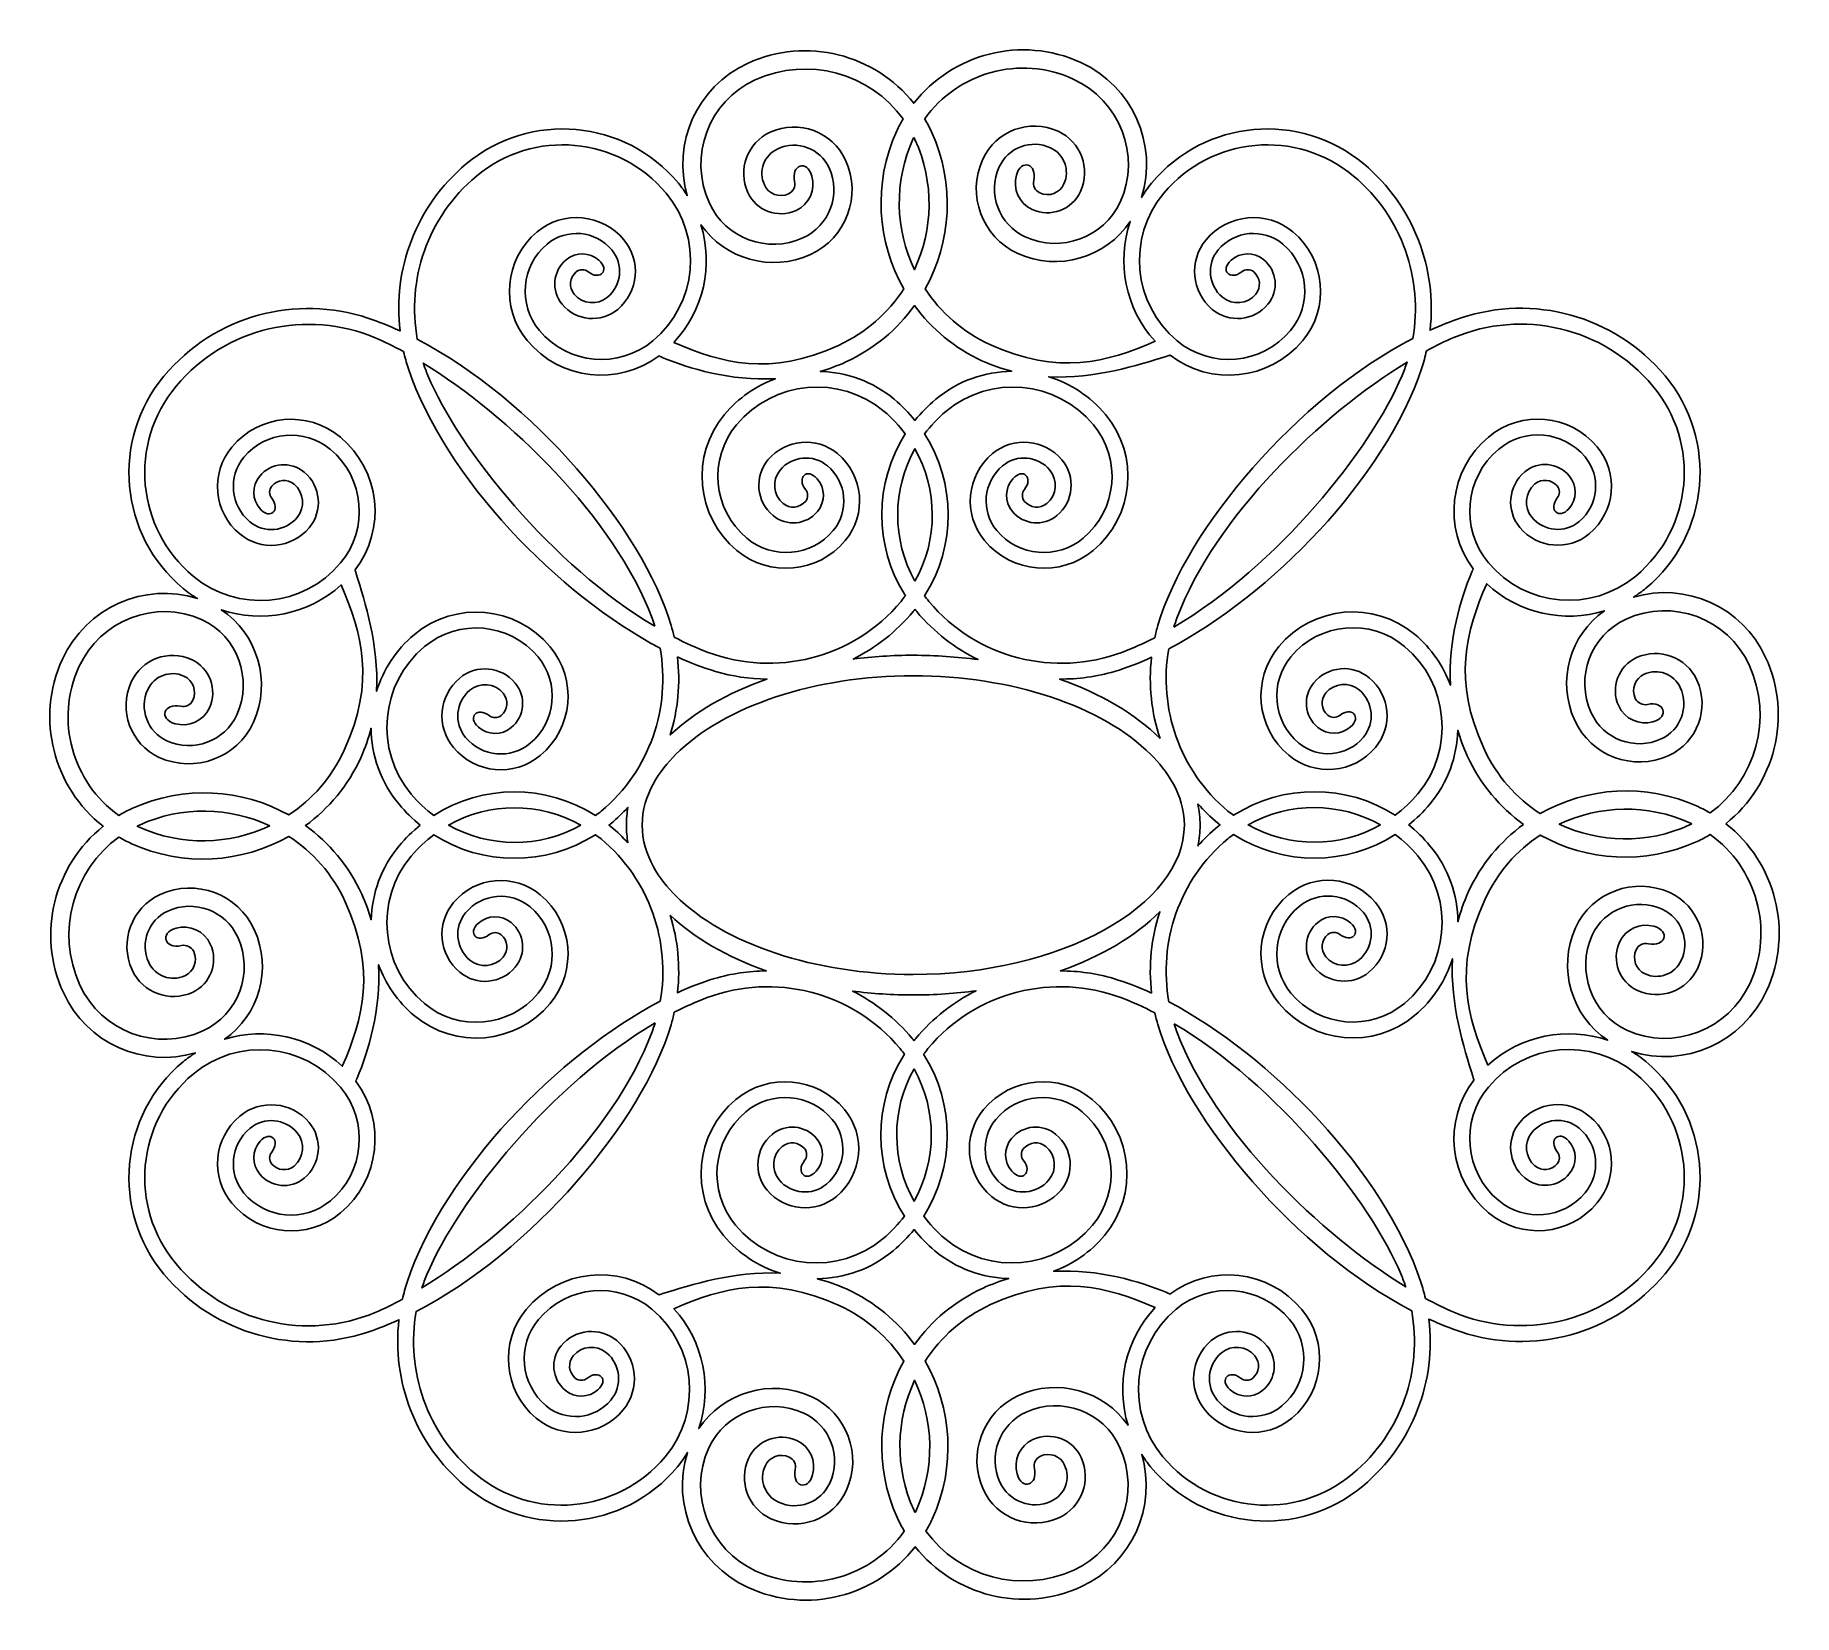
# Model space of a CAD drawing. Header units: centimetres. Extents: x -50 to 58, y -51 to 46.
import ezdxf

# ---------------------------------------------------------------- set-up
doc = ezdxf.new("R2010")
doc.units = ezdxf.units.CM
doc.header["$MEASUREMENT"] = 0
doc.layers.add('layer 1', color=7, linetype='Continuous')

msp = doc.modelspace()

# ---------------------------------------------------------------- linework, layer by layer
at = {"layer": 'layer 1', "color": 251}
for points, knots in [([(53.37865, -2.55523), (56.36221, -0.18111), (57.47307, 3.99349), (55.81616, 7.61689), (55.81616, 7.61689), (54.39315, 10.72722), (50.91847, 12.24094), (47.72919, 11.30466), (47.72919, 11.30466), (47.99106, 11.47188), (48.24741, 11.65051), (48.49187, 11.85451), (48.49187, 11.85451), (52.40007, 15.11686), (52.92467, 20.92987), (49.66269, 24.83843), (49.66269, 24.83843), (46.53888, 28.58051), (41.54495, 29.84008), (37.18314, 28.39171), (37.18314, 28.39171), (36.54881, 28.18096), (35.91142, 27.92424), (35.27452, 27.63527), (35.27452, 27.63527), (35.70276, 31.36141), (34.31151, 35.22265), (31.21725, 37.80543), (31.21725, 37.80543), (27.30832, 41.06729), (21.49531, 40.54269), (18.23382, 36.63462), (18.23382, 36.63462), (17.99806, 36.35252), (17.79626, 36.05473), (17.60955, 35.75056), (17.60955, 35.75056), (18.64771, 38.98679), (17.06214, 42.5663), (13.89359, 44.01579), (13.89359, 44.01579), (10.24689, 45.68337), (6.04103, 44.54848), (3.67573, 41.5214), (3.67573, 41.5214), (1.30161, 44.50495), (-2.87299, 45.6157), (-6.49602, 43.95878), (-6.49602, 43.95878), (-9.60672, 42.5359), (-11.12044, 39.06109), (-10.18415, 35.87181), (-10.18415, 35.87181), (-10.35138, 36.13331), (-10.53001, 36.39003), (-10.7345, 36.63462), (-10.7345, 36.63462), (-13.99636, 40.54269), (-19.80937, 41.06729), (-23.71793, 37.80543), (-23.71793, 37.80543), (-26.82396, 35.21247), (-28.2135, 31.33137), (-27.7692, 27.59224), (-27.7692, 27.59224), (-28.42804, 27.89383), (-29.08652, 28.15987), (-29.74254, 28.37736), (-29.74254, 28.37736), (-34.10472, 29.82611), (-39.09914, 28.56702), (-42.22246, 24.82446), (-42.22246, 24.82446), (-45.48444, 20.91589), (-44.95984, 15.10288), (-41.05165, 11.84103), (-41.05165, 11.84103), (-40.76955, 11.60576), (-40.47225, 11.40347), (-40.16808, 11.21761), (-40.16808, 11.21761), (-43.40431, 12.25529), (-46.98333, 10.67021), (-48.4333, 7.50116), (-48.4333, 7.50116), (-50.1004, 3.85459), (-48.966, -0.35091), (-45.93842, -2.71657), (-45.93842, -2.71657), (-48.92198, -5.09069), (-50.03285, -9.26529), (-48.37593, -12.88882), (-48.37593, -12.88882), (-46.95342, -15.99914), (-43.47824, -17.51287), (-40.28982, -16.57646), (-40.28982, -16.57646), (-40.55083, -16.74368), (-40.80719, -16.9228), (-41.05165, -17.12643), (-41.05165, -17.12643), (-44.95984, -20.38866), (-45.48444, -26.2013), (-42.22246, -30.11023), (-42.22246, -30.11023), (-39.09914, -33.85243), (-34.10472, -35.11189), (-29.74254, -33.66314), (-29.74254, -33.66314), (-29.10846, -33.45288), (-28.4712, -33.19604), (-27.8343, -32.9072), (-27.8343, -32.9072), (-28.26253, -36.63321), (-26.87129, -40.49445), (-23.77702, -43.07723), (-23.77702, -43.07723), (-19.86809, -46.33921), (-14.05508, -45.81461), (-10.79359, -41.90642), (-10.79359, -41.90642), (-10.55783, -41.62432), (-10.35604, -41.32653), (-10.16932, -41.02248), (-10.16932, -41.02248), (-11.20748, -44.25859), (-9.62192, -47.83859), (-6.45336, -49.28771), (-6.45336, -49.28771), (-2.80666, -50.95517), (1.3992, -49.82028), (3.76449, -46.7932), (3.76449, -46.7932), (6.13812, -49.77675), (10.31322, -50.88762), (13.93625, -49.2307), (13.93625, -49.2307), (17.04694, -47.8077), (18.56067, -44.33252), (17.62438, -41.1441), (17.62438, -41.1441), (17.79112, -41.40511), (17.97023, -41.66196), (18.17473, -41.90642), (18.17473, -41.90642), (21.43658, -45.81461), (27.24959, -46.33921), (31.15816, -43.07723), (31.15816, -43.07723), (34.26419, -40.4844), (35.65372, -36.6033), (35.20992, -32.86404), (35.20992, -32.86404), (35.86827, -33.16563), (36.52724, -33.43167), (37.18314, -33.64965), (37.18314, -33.64965), (41.54495, -35.09791), (46.53888, -33.83894), (49.66269, -30.09638), (49.66269, -30.09638), (52.92467, -26.18782), (52.40007, -20.37481), (48.49187, -17.11283), (48.49187, -17.11283), (48.20977, -16.87756), (47.91247, -16.67527), (47.60831, -16.48941), (47.60831, -16.48941), (50.84454, -17.52721), (54.42405, -15.94213), (55.87316, -12.77308), (55.87316, -12.77308), (57.54063, -9.12639), (56.40622, -4.92089), (53.37865, -2.55523)], [0, 0, 0, 0, 0.022727273, 0.022727273, 0.022727273, 0.022727273, 0.045454545, 0.045454545, 0.045454545, 0.045454545, 0.068181818, 0.068181818, 0.068181818, 0.068181818, 0.090909091, 0.090909091, 0.090909091, 0.090909091, 0.113636364, 0.113636364, 0.113636364, 0.113636364, 0.136363636, 0.136363636, 0.136363636, 0.136363636, 0.159090909, 0.159090909, 0.159090909, 0.159090909, 0.181818182, 0.181818182, 0.181818182, 0.181818182, 0.204545455, 0.204545455, 0.204545455, 0.204545455, 0.227272727, 0.227272727, 0.227272727, 0.227272727, 0.25, 0.25, 0.25, 0.25, 0.272727273, 0.272727273, 0.272727273, 0.272727273, 0.295454545, 0.295454545, 0.295454545, 0.295454545, 0.318181818, 0.318181818, 0.318181818, 0.318181818, 0.340909091, 0.340909091, 0.340909091, 0.340909091, 0.363636364, 0.363636364, 0.363636364, 0.363636364, 0.386363636, 0.386363636, 0.386363636, 0.386363636, 0.409090909, 0.409090909, 0.409090909, 0.409090909, 0.431818182, 0.431818182, 0.431818182, 0.431818182, 0.454545455, 0.454545455, 0.454545455, 0.454545455, 0.477272727, 0.477272727, 0.477272727, 0.477272727, 0.5, 0.5, 0.5, 0.5, 0.522727273, 0.522727273, 0.522727273, 0.522727273, 0.545454545, 0.545454545, 0.545454545, 0.545454545, 0.568181818, 0.568181818, 0.568181818, 0.568181818, 0.590909091, 0.590909091, 0.590909091, 0.590909091, 0.613636364, 0.613636364, 0.613636364, 0.613636364, 0.636363636, 0.636363636, 0.636363636, 0.636363636, 0.659090909, 0.659090909, 0.659090909, 0.659090909, 0.681818182, 0.681818182, 0.681818182, 0.681818182, 0.704545455, 0.704545455, 0.704545455, 0.704545455, 0.727272727, 0.727272727, 0.727272727, 0.727272727, 0.75, 0.75, 0.75, 0.75, 0.772727273, 0.772727273, 0.772727273, 0.772727273, 0.795454545, 0.795454545, 0.795454545, 0.795454545, 0.818181818, 0.818181818, 0.818181818, 0.818181818, 0.840909091, 0.840909091, 0.840909091, 0.840909091, 0.863636364, 0.863636364, 0.863636364, 0.863636364, 0.886363636, 0.886363636, 0.886363636, 0.886363636, 0.909090909, 0.909090909, 0.909090909, 0.909090909, 0.931818182, 0.931818182, 0.931818182, 0.931818182, 0.954545455, 0.954545455, 0.954545455, 0.954545455, 0.977272727, 0.977272727, 0.977272727, 0.977272727, 1, 1, 1, 1]), ([(-0.49801, 38.03384), (-1.29711, 39.78123), (-3.36167, 40.54821), (-5.10894, 39.74948), (-5.10894, 39.74948), (-6.50742, 39.10964), (-7.1198, 37.45774), (-6.48119, 36.06012), (-6.48119, 36.06012), (-5.96934, 34.94178), (-4.64736, 34.45187), (-3.52889, 34.96286), (-3.52889, 34.96286), (-2.71962, 35.33323), (-2.32301, 36.23335), (-2.55669, 37.06371), (-2.55669, 37.06371), (-2.85056, 38.1069), (-3.85501, 37.74377), (-3.62096, 36.73257), (-3.62096, 36.73257), (-3.55084, 36.42976), (-3.70041, 36.10916), (-3.99219, 35.97565), (-3.99219, 35.97565), (-4.551, 35.72016), (-5.21327, 35.96597), (-5.4684, 36.52305), (-5.4684, 36.52305), (-5.85189, 37.36065), (-5.48275, 38.35406), (-4.64601, 38.73669), (-4.64601, 38.73669), (-3.45926, 39.27944), (-2.05281, 38.75619), (-1.51043, 37.57103), (-1.51043, 37.57103), (-0.76834, 35.94782), (-1.48419, 34.024), (-3.10654, 33.28228), (-3.10654, 33.28228), (-5.27408, 32.29022), (-7.84546, 33.24722), (-8.83631, 35.41476), (-8.83631, 35.41476), (-10.13977, 38.26444), (-8.88191, 41.64338), (-6.03272, 42.94599), (-6.03272, 42.94599), (-2.78129, 44.43274), (0.99794, 43.35191), (3.01689, 40.55961), (3.01689, 40.55961), (2.88007, 40.32263), (2.75085, 40.07817), (2.63463, 39.82426), (2.63463, 39.82426), (1.16062, 36.59992), (1.43721, 33.02385), (3.06249, 30.15982), (3.06249, 30.15982), (2.11297, 28.70004), (0.75642, 27.48202), (-0.94108, 26.7061), (-0.94108, 26.7061), (-5.11863, 24.79577), (-8.08453, 25.6097), (-11.00642, 26.88521), (-11.00642, 26.88521), (-9.17333, 28.84704), (-8.58633, 31.6131), (-9.35122, 34.08984), (-9.35122, 34.08984), (-7.87501, 31.98396), (-5.06542, 31.16157), (-2.64361, 32.2695), (-2.64361, 32.2695), (-0.45829, 33.26831), (0.50129, 35.84986), (-0.49801, 38.03384)], [0, 0, 0, 0, 0.05, 0.05, 0.05, 0.05, 0.1, 0.1, 0.1, 0.1, 0.15, 0.15, 0.15, 0.15, 0.2, 0.2, 0.2, 0.2, 0.25, 0.25, 0.25, 0.25, 0.3, 0.3, 0.3, 0.3, 0.35, 0.35, 0.35, 0.35, 0.4, 0.4, 0.4, 0.4, 0.45, 0.45, 0.45, 0.45, 0.5, 0.5, 0.5, 0.5, 0.55, 0.55, 0.55, 0.55, 0.6, 0.6, 0.6, 0.6, 0.65, 0.65, 0.65, 0.65, 0.7, 0.7, 0.7, 0.7, 0.75, 0.75, 0.75, 0.75, 0.8, 0.8, 0.8, 0.8, 0.85, 0.85, 0.85, 0.85, 0.9, 0.9, 0.9, 0.9, 0.95, 0.95, 0.95, 0.95, 1, 1, 1, 1]), ([(13.43065, 43.003), (16.27948, 41.70002), (17.61752, 38.32157), (16.31454, 35.4714), (16.31454, 35.4714), (15.32284, 33.30423), (12.67214, 32.34759), (10.50374, 33.33929), (10.50374, 33.33929), (8.88188, 34.08052), (8.1659, 36.00483), (8.90799, 37.62803), (8.90799, 37.62803), (9.45037, 38.81319), (10.85682, 39.33644), (12.0437, 38.7937), (12.0437, 38.7937), (12.87994, 38.41107), (13.24859, 37.41802), (12.8656, 36.57969), (12.8656, 36.57969), (12.61047, 36.02261), (11.94905, 35.77716), (11.38976, 36.03278), (11.38976, 36.03278), (11.09748, 36.16666), (10.9484, 36.48676), (11.01853, 36.78958), (11.01853, 36.78958), (11.25208, 37.80078), (10.24775, 38.16403), (9.95376, 37.12072), (9.95376, 37.12072), (9.72058, 36.29036), (10.11767, 35.39037), (10.92695, 35.0195), (10.92695, 35.0195), (12.04492, 34.50839), (13.36653, 34.99879), (13.87838, 36.11676), (13.87838, 36.11676), (14.51786, 37.51475), (13.90462, 39.16665), (12.50651, 39.80649), (12.50651, 39.80649), (10.7596, 40.60522), (8.6943, 39.83824), (7.89521, 38.09097), (7.89521, 38.09097), (6.89676, 35.90687), (7.85634, 33.32544), (10.04031, 32.32601), (10.04031, 32.32601), (12.51791, 31.19369), (15.46567, 32.08155), (16.92361, 34.2947), (16.92361, 34.2947), (16.07044, 31.79688), (16.61061, 28.97086), (18.44076, 26.95828), (18.44076, 26.95828), (15.50698, 25.67382), (12.53397, 24.84432), (8.33828, 26.76311), (8.33828, 26.76311), (6.66187, 27.52971), (5.31708, 28.72664), (4.36927, 30.16227), (4.36927, 30.16227), (5.96502, 33.01661), (6.22689, 36.56572), (4.76294, 39.76689), (4.76294, 39.76689), (4.63666, 40.0431), (4.49641, 40.30828), (4.34561, 40.56341), (4.34561, 40.56341), (6.35525, 43.39409), (10.15948, 44.49907), (13.43065, 43.003)], [0, 0, 0, 0, 0.05, 0.05, 0.05, 0.05, 0.1, 0.1, 0.1, 0.1, 0.15, 0.15, 0.15, 0.15, 0.2, 0.2, 0.2, 0.2, 0.25, 0.25, 0.25, 0.25, 0.3, 0.3, 0.3, 0.3, 0.35, 0.35, 0.35, 0.35, 0.4, 0.4, 0.4, 0.4, 0.45, 0.45, 0.45, 0.45, 0.5, 0.5, 0.5, 0.5, 0.55, 0.55, 0.55, 0.55, 0.6, 0.6, 0.6, 0.6, 0.65, 0.65, 0.65, 0.65, 0.7, 0.7, 0.7, 0.7, 0.75, 0.75, 0.75, 0.75, 0.8, 0.8, 0.8, 0.8, 0.85, 0.85, 0.85, 0.85, 0.9, 0.9, 0.9, 0.9, 0.95, 0.95, 0.95, 0.95, 1, 1, 1, 1]), ([(-23.09832, 37.06285), (-19.60536, 39.97849), (-14.3921, 39.50833), (-11.4761, 36.015), (-11.4761, 36.015), (-9.21268, 33.30251), (-9.57803, 29.25419), (-12.2904, 26.9904), (-12.2904, 26.9904), (-14.37862, 25.24767), (-17.4952, 25.52903), (-19.2383, 27.61762), (-19.2383, 27.61762), (-20.56371, 29.20564), (-20.35003, 31.57718), (-18.76066, 32.90345), (-18.76066, 32.90345), (-17.57207, 33.89515), (-15.79733, 33.73467), (-14.80477, 32.54571), (-14.80477, 32.54571), (-14.0796, 31.67686), (-14.19742, 30.3794), (-15.06664, 29.65337), (-15.06664, 29.65337), (-15.67988, 29.14189), (-16.59606, 29.2255), (-17.10877, 29.83923), (-17.10877, 29.83923), (-17.44922, 30.2476), (-17.39344, 30.85839), (-16.98371, 31.20007), (-16.98371, 31.20007), (-16.76954, 31.3787), (-16.46255, 31.3749), (-16.25217, 31.20681), (-16.25217, 31.20681), (-15.54772, 30.64543), (-14.88667, 31.29508), (-15.59332, 31.91678), (-15.59332, 31.91678), (-16.15593, 32.41098), (-17.00995, 32.43672), (-17.60296, 31.94216), (-17.60296, 31.94216), (-18.42229, 31.2583), (-18.53422, 30.03943), (-17.85036, 29.21961), (-17.85036, 29.21961), (-16.99561, 28.19579), (-15.47257, 28.0564), (-14.44789, 28.91165), (-14.44789, 28.91165), (-13.16722, 29.97985), (-12.99411, 31.88429), (-14.06268, 33.16483), (-14.06268, 33.16483), (-15.39815, 34.76524), (-17.77901, 34.98101), (-19.38027, 33.64554), (-19.38027, 33.64554), (-21.38059, 31.97551), (-21.65043, 28.99955), (-19.98039, 26.99801), (-19.98039, 26.99801), (-17.95935, 24.57656), (-14.41074, 24.19087), (-11.91623, 26.06368), (-11.91623, 26.06368), (-11.79878, 26.00496), (-11.76335, 25.99061), (-11.72448, 25.97455), (-11.72448, 25.97455), (-10.09417, 25.29327), (-7.56753, 24.52666), (-4.7897, 24.66569), (-4.7897, 24.66569), (-5.96591, 24.23488), (-7.05054, 23.50456), (-7.9113, 22.47363), (-7.9113, 22.47363), (-9.99915, 19.97188), (-9.6625, 16.25175), (-7.16124, 14.16402), (-7.16124, 14.16402), (-5.1597, 12.49435), (-2.18374, 12.76382), (-0.5137, 14.765), (-0.5137, 14.765), (0.82225, 16.36577), (0.60599, 18.74627), (-0.99392, 20.08222), (-0.99392, 20.08222), (-2.27446, 21.15079), (-4.1794, 20.97805), (-5.24797, 19.69738), (-5.24797, 19.69738), (-6.10285, 18.6732), (-5.96345, 17.1493), (-4.93914, 16.29442), (-4.93914, 16.29442), (-4.11933, 15.61056), (-2.90045, 15.72249), (-2.2166, 16.54145), (-2.2166, 16.54145), (-1.72204, 17.13495), (-1.74827, 17.98897), (-2.24234, 18.55109), (-2.24234, 18.55109), (-2.86331, 19.25775), (-3.51369, 18.59719), (-2.95194, 17.89347), (-2.95194, 17.89347), (-2.78386, 17.68236), (-2.78006, 17.37525), (-2.95869, 17.16107), (-2.95869, 17.16107), (-3.30037, 16.75183), (-3.91152, 16.69568), (-4.31953, 17.03651), (-4.31953, 17.03651), (-4.93375, 17.54921), (-5.01736, 18.4649), (-4.50539, 19.07777), (-4.50539, 19.07777), (-3.77985, 19.94749), (-2.48227, 20.0653), (-1.61305, 19.34001), (-1.61305, 19.34001), (-0.42409, 18.34757), (-0.26409, 16.57272), (-1.25579, 15.38376), (-1.25579, 15.38376), (-2.58194, 13.79525), (-4.95312, 13.58119), (-6.54163, 14.90697), (-6.54163, 14.90697), (-8.63022, 16.64959), (-8.91109, 19.76629), (-7.16884, 21.85438), (-7.16884, 21.85438), (-4.90494, 24.56724), (-0.85624, 24.93259), (1.85625, 22.66868), (1.85625, 22.66868), (2.35424, 22.25271), (2.78371, 21.78634), (3.15714, 21.28884), (3.15714, 21.28884), (1.26115, 18.3146), (1.21334, 14.43987), (3.16131, 11.38827), (3.16131, 11.38827), (3.07512, 11.27425), (2.99666, 11.1568), (2.90373, 11.0461), (2.90373, 11.0461), (-0.04182, 7.51685), (-4.82218, 6.4001), (-8.90349, 7.924), (-8.90349, 7.924), (-9.60169, 8.1855), (-10.29989, 8.49887), (-10.99294, 8.85747), (-10.99294, 8.85747), (-11.04786, 9.09739), (-11.10744, 9.3372), (-11.17745, 9.57455), (-11.17745, 9.57455), (-12.93245, 15.51898), (-19.66997, 23.40783), (-26.71166, 27.07782), (-26.71166, 27.07782), (-27.36082, 30.69239), (-26.114, 34.54603), (-23.09832, 37.06285)], [0, 0, 0, 0, 0.022727273, 0.022727273, 0.022727273, 0.022727273, 0.045454545, 0.045454545, 0.045454545, 0.045454545, 0.068181818, 0.068181818, 0.068181818, 0.068181818, 0.090909091, 0.090909091, 0.090909091, 0.090909091, 0.113636364, 0.113636364, 0.113636364, 0.113636364, 0.136363636, 0.136363636, 0.136363636, 0.136363636, 0.159090909, 0.159090909, 0.159090909, 0.159090909, 0.181818182, 0.181818182, 0.181818182, 0.181818182, 0.204545455, 0.204545455, 0.204545455, 0.204545455, 0.227272727, 0.227272727, 0.227272727, 0.227272727, 0.25, 0.25, 0.25, 0.25, 0.272727273, 0.272727273, 0.272727273, 0.272727273, 0.295454545, 0.295454545, 0.295454545, 0.295454545, 0.318181818, 0.318181818, 0.318181818, 0.318181818, 0.340909091, 0.340909091, 0.340909091, 0.340909091, 0.363636364, 0.363636364, 0.363636364, 0.363636364, 0.386363636, 0.386363636, 0.386363636, 0.386363636, 0.409090909, 0.409090909, 0.409090909, 0.409090909, 0.431818182, 0.431818182, 0.431818182, 0.431818182, 0.454545455, 0.454545455, 0.454545455, 0.454545455, 0.477272727, 0.477272727, 0.477272727, 0.477272727, 0.5, 0.5, 0.5, 0.5, 0.522727273, 0.522727273, 0.522727273, 0.522727273, 0.545454545, 0.545454545, 0.545454545, 0.545454545, 0.568181818, 0.568181818, 0.568181818, 0.568181818, 0.590909091, 0.590909091, 0.590909091, 0.590909091, 0.613636364, 0.613636364, 0.613636364, 0.613636364, 0.636363636, 0.636363636, 0.636363636, 0.636363636, 0.659090909, 0.659090909, 0.659090909, 0.659090909, 0.681818182, 0.681818182, 0.681818182, 0.681818182, 0.704545455, 0.704545455, 0.704545455, 0.704545455, 0.727272727, 0.727272727, 0.727272727, 0.727272727, 0.75, 0.75, 0.75, 0.75, 0.772727273, 0.772727273, 0.772727273, 0.772727273, 0.795454545, 0.795454545, 0.795454545, 0.795454545, 0.818181818, 0.818181818, 0.818181818, 0.818181818, 0.840909091, 0.840909091, 0.840909091, 0.840909091, 0.863636364, 0.863636364, 0.863636364, 0.863636364, 0.886363636, 0.886363636, 0.886363636, 0.886363636, 0.909090909, 0.909090909, 0.909090909, 0.909090909, 0.931818182, 0.931818182, 0.931818182, 0.931818182, 0.954545455, 0.954545455, 0.954545455, 0.954545455, 0.977272727, 0.977272727, 0.977272727, 0.977272727, 1, 1, 1, 1]), ([(18.97591, 36.015), (21.89057, 39.50833), (27.10468, 39.97849), (30.59764, 37.06285), (30.59764, 37.06285), (33.59934, 34.55743), (34.84997, 30.72659), (34.22067, 27.12637), (34.22067, 27.12637), (27.15409, 23.47158), (20.37856, 15.55184), (18.61731, 9.58815), (18.61731, 9.58815), (18.54252, 9.33474), (18.47791, 9.07876), (18.42127, 8.82155), (18.42127, 8.82155), (17.75103, 8.47852), (17.07698, 8.17619), (16.40244, 7.924), (16.40244, 7.924), (12.3215, 6.4001), (7.54126, 7.51685), (4.59571, 11.0461), (4.59571, 11.0461), (4.50278, 11.1568), (4.4242, 11.27425), (4.33887, 11.38827), (4.33887, 11.38827), (6.28598, 14.43987), (6.23866, 18.3146), (4.34144, 21.28884), (4.34144, 21.28884), (4.71561, 21.78634), (5.1452, 22.25271), (5.64319, 22.66868), (5.64319, 22.66868), (8.35556, 24.93259), (12.40438, 24.56724), (14.66816, 21.85438), (14.66816, 21.85438), (16.41041, 19.76629), (16.12954, 16.64959), (14.04095, 14.90697), (14.04095, 14.90697), (12.45244, 13.58119), (10.08138, 13.79525), (8.75511, 15.38376), (8.75511, 15.38376), (7.76341, 16.57272), (7.92353, 18.34757), (9.11286, 19.34001), (9.11286, 19.34001), (9.98122, 20.0653), (11.27917, 19.94749), (12.00483, 19.07777), (12.00483, 19.07777), (12.51668, 18.4649), (12.43307, 17.54921), (11.81897, 17.03651), (11.81897, 17.03651), (11.41096, 16.69568), (10.80018, 16.75183), (10.45813, 17.16107), (10.45813, 17.16107), (10.27938, 17.37525), (10.28318, 17.68236), (10.45139, 17.89347), (10.45139, 17.89347), (11.01301, 18.59719), (10.36348, 19.25775), (9.74179, 18.55109), (9.74179, 18.55109), (9.24759, 17.98897), (9.22135, 17.13495), (9.71604, 16.54145), (9.71604, 16.54145), (10.39977, 15.72249), (11.61877, 15.61056), (12.4381, 16.29442), (12.4381, 16.29442), (13.46277, 17.1493), (13.60217, 18.6732), (12.74692, 19.69738), (12.74692, 19.69738), (11.67872, 20.97805), (9.77391, 21.15079), (8.49324, 20.08222), (8.49324, 20.08222), (6.89333, 18.74627), (6.6767, 16.36577), (8.01302, 14.765), (8.01302, 14.765), (9.68257, 12.76382), (12.65902, 12.49435), (14.66056, 14.16402), (14.66056, 14.16402), (17.16145, 16.25175), (17.49798, 19.97188), (15.41074, 22.47363), (15.41074, 22.47363), (14.46551, 23.60509), (13.25239, 24.37673), (11.94145, 24.78437), (11.94145, 24.78437), (14.78819, 24.64755), (17.38482, 25.50488), (19.12205, 26.03119), (19.12205, 26.03119), (19.27529, 26.07766), (19.33451, 26.09703), (19.36062, 26.10512), (19.36062, 26.10512), (21.85771, 24.18461), (25.44359, 24.55878), (27.47934, 26.99801), (27.47934, 26.99801), (29.14975, 28.99955), (28.87991, 31.97551), (26.87959, 33.64554), (26.87959, 33.64554), (25.27845, 34.98101), (22.89759, 34.76524), (21.562, 33.16483), (21.562, 33.16483), (20.49343, 31.88429), (20.66581, 29.97985), (21.94684, 28.91165), (21.94684, 28.91165), (22.97103, 28.0564), (24.49493, 28.19579), (25.34932, 29.21961), (25.34932, 29.21961), (26.03354, 30.03943), (25.92161, 31.2583), (25.10228, 31.94216), (25.10228, 31.94216), (24.50927, 32.43672), (23.65525, 32.41098), (23.09313, 31.91678), (23.09313, 31.91678), (22.38611, 31.29508), (23.04704, 30.64543), (23.75075, 31.20681), (23.75075, 31.20681), (23.96187, 31.3749), (24.26898, 31.3787), (24.48303, 31.20007), (24.48303, 31.20007), (24.89239, 30.85839), (24.94805, 30.2476), (24.60808, 29.83923), (24.60808, 29.83923), (24.09489, 29.2255), (23.1792, 29.14189), (22.56596, 29.65337), (22.56596, 29.65337), (21.69637, 30.3794), (21.57892, 31.67686), (22.30409, 32.54571), (22.30409, 32.54571), (23.29665, 33.73467), (25.07102, 33.89515), (26.25998, 32.90345), (26.25998, 32.90345), (27.84934, 31.57718), (28.06303, 29.20564), (26.73762, 27.61762), (26.73762, 27.61762), (24.99451, 25.52903), (21.87794, 25.24767), (19.78984, 26.9904), (19.78984, 26.9904), (17.07735, 29.25419), (16.712, 33.30251), (18.97591, 36.015)], [0, 0, 0, 0, 0.022727273, 0.022727273, 0.022727273, 0.022727273, 0.045454545, 0.045454545, 0.045454545, 0.045454545, 0.068181818, 0.068181818, 0.068181818, 0.068181818, 0.090909091, 0.090909091, 0.090909091, 0.090909091, 0.113636364, 0.113636364, 0.113636364, 0.113636364, 0.136363636, 0.136363636, 0.136363636, 0.136363636, 0.159090909, 0.159090909, 0.159090909, 0.159090909, 0.181818182, 0.181818182, 0.181818182, 0.181818182, 0.204545455, 0.204545455, 0.204545455, 0.204545455, 0.227272727, 0.227272727, 0.227272727, 0.227272727, 0.25, 0.25, 0.25, 0.25, 0.272727273, 0.272727273, 0.272727273, 0.272727273, 0.295454545, 0.295454545, 0.295454545, 0.295454545, 0.318181818, 0.318181818, 0.318181818, 0.318181818, 0.340909091, 0.340909091, 0.340909091, 0.340909091, 0.363636364, 0.363636364, 0.363636364, 0.363636364, 0.386363636, 0.386363636, 0.386363636, 0.386363636, 0.409090909, 0.409090909, 0.409090909, 0.409090909, 0.431818182, 0.431818182, 0.431818182, 0.431818182, 0.454545455, 0.454545455, 0.454545455, 0.454545455, 0.477272727, 0.477272727, 0.477272727, 0.477272727, 0.5, 0.5, 0.5, 0.5, 0.522727273, 0.522727273, 0.522727273, 0.522727273, 0.545454545, 0.545454545, 0.545454545, 0.545454545, 0.568181818, 0.568181818, 0.568181818, 0.568181818, 0.590909091, 0.590909091, 0.590909091, 0.590909091, 0.613636364, 0.613636364, 0.613636364, 0.613636364, 0.636363636, 0.636363636, 0.636363636, 0.636363636, 0.659090909, 0.659090909, 0.659090909, 0.659090909, 0.681818182, 0.681818182, 0.681818182, 0.681818182, 0.704545455, 0.704545455, 0.704545455, 0.704545455, 0.727272727, 0.727272727, 0.727272727, 0.727272727, 0.75, 0.75, 0.75, 0.75, 0.772727273, 0.772727273, 0.772727273, 0.772727273, 0.795454545, 0.795454545, 0.795454545, 0.795454545, 0.818181818, 0.818181818, 0.818181818, 0.818181818, 0.840909091, 0.840909091, 0.840909091, 0.840909091, 0.863636364, 0.863636364, 0.863636364, 0.863636364, 0.886363636, 0.886363636, 0.886363636, 0.886363636, 0.909090909, 0.909090909, 0.909090909, 0.909090909, 0.931818182, 0.931818182, 0.931818182, 0.931818182, 0.954545455, 0.954545455, 0.954545455, 0.954545455, 0.977272727, 0.977272727, 0.977272727, 0.977272727, 1, 1, 1, 1]), ([(3.68382, 39.43109), (3.70491, 39.38757), (3.7298, 39.34785), (3.75015, 39.30347), (3.75015, 39.30347), (4.95431, 36.67091), (4.84912, 33.76888), (3.71214, 31.32966), (3.71214, 31.32966), (2.5493, 33.78028), (2.43356, 36.7072), (3.64704, 39.36096), (3.64704, 39.36096), (3.65845, 39.38499), (3.67242, 39.40694), (3.68382, 39.43109)], [0, 0, 0, 0, 0.25, 0.25, 0.25, 0.25, 0.5, 0.5, 0.5, 0.5, 0.75, 0.75, 0.75, 0.75, 1, 1, 1, 1]), ([(2.47537, 23.4104), (1.15167, 24.51526), (-0.44529, 25.07149), (-2.04472, 25.11465), (-2.04472, 25.11465), (-1.52269, 25.26544), (-0.99895, 25.4551), (-0.47778, 25.69331), (-0.47778, 25.69331), (1.25981, 26.48812), (2.67766, 27.69436), (3.71975, 29.14189), (3.71975, 29.14189), (4.75619, 27.71937), (6.16007, 26.53507), (7.87535, 25.75032), (7.87535, 25.75032), (8.47632, 25.47533), (9.07779, 25.2739), (9.67583, 25.12176), (9.67583, 25.12176), (8.03288, 25.10655), (6.38479, 24.54567), (5.02395, 23.4104), (5.02395, 23.4104), (4.5479, 23.01343), (4.12432, 22.57747), (3.74929, 22.11245), (3.74929, 22.11245), (3.375, 22.57747), (2.95093, 23.01343), (2.47537, 23.4104)], [0, 0, 0, 0, 0.125, 0.125, 0.125, 0.125, 0.25, 0.25, 0.25, 0.25, 0.375, 0.375, 0.375, 0.375, 0.5, 0.5, 0.5, 0.5, 0.625, 0.625, 0.625, 0.625, 0.75, 0.75, 0.75, 0.75, 0.875, 0.875, 0.875, 0.875, 1, 1, 1, 1]), ([(-40.43252, 12.58311), (-43.92499, 15.49826), (-44.39515, 20.71238), (-41.48001, 24.20484), (-41.48001, 24.20484), (-38.44067, 27.84688), (-33.44919, 28.91888), (-29.28721, 27.17234), (-29.28721, 27.17234), (-28.74153, 26.94308), (-28.15698, 26.6562), (-27.54705, 26.32298), (-27.54705, 26.32298), (-27.46846, 25.98804), (-27.38068, 25.65482), (-27.2712, 25.32539), (-27.2712, 25.32539), (-25.02385, 18.55746), (-18.05106, 11.45079), (-11.84696, 8.17447), (-11.84696, 8.17447), (-11.20405, 4.5637), (-12.4526, 0.71631), (-15.46362, -1.79708), (-15.46362, -1.79708), (-15.57432, -1.88964), (-15.69128, -1.9686), (-15.8053, -2.05393), (-15.8053, -2.05393), (-18.85739, -0.10682), (-22.73211, -0.15365), (-25.70636, -2.05049), (-25.70636, -2.05049), (-26.20349, -1.67669), (-26.67023, -1.24759), (-27.08583, -0.74886), (-27.08583, -0.74886), (-29.34925, 1.96314), (-28.9839, 6.01159), (-26.27153, 8.27586), (-26.27153, 8.27586), (-24.18331, 10.01848), (-21.0671, 9.73674), (-19.32363, 7.64865), (-19.32363, 7.64865), (-17.99822, 6.06014), (-18.21277, 3.68859), (-19.80091, 2.36232), (-19.80091, 2.36232), (-20.99023, 1.37062), (-22.76509, 1.5311), (-23.75765, 2.72006), (-23.75765, 2.72006), (-24.48233, 3.58892), (-24.365, 4.88675), (-23.49529, 5.61277), (-23.49529, 5.61277), (-22.88205, 6.12389), (-21.96636, 6.04028), (-21.45403, 5.42655), (-21.45403, 5.42655), (-21.1132, 5.01817), (-21.16898, 4.40739), (-21.57822, 4.06534), (-21.57822, 4.06534), (-21.79191, 3.88708), (-22.09938, 3.89039), (-22.31062, 4.05896), (-22.31062, 4.05896), (-23.01421, 4.62071), (-23.67527, 3.97069), (-22.96861, 3.34899), (-22.96861, 3.34899), (-22.406, 2.85517), (-21.55198, 2.82905), (-20.95897, 3.32361), (-20.95897, 3.32361), (-20.13965, 4.00747), (-20.02808, 5.22634), (-20.71157, 6.04579), (-20.71157, 6.04579), (-21.56633, 7.06998), (-23.09023, 7.20938), (-24.11454, 6.3545), (-24.11454, 6.3545), (-25.39471, 5.28593), (-25.56831, 3.38185), (-24.49925, 2.10131), (-24.49925, 2.10131), (-23.16329, 0.50017), (-20.78292, 0.28476), (-19.18166, 1.62023), (-19.18166, 1.62023), (-17.18098, 3.29027), (-16.91187, 6.26622), (-18.58154, 8.26777), (-18.58154, 8.26777), (-20.66927, 10.76866), (-24.3894, 11.10531), (-26.89066, 9.01746), (-26.89066, 9.01746), (-28.02261, 8.07357), (-28.79474, 6.85923), (-29.20188, 5.54902), (-29.20188, 5.54902), (-29.06506, 8.39576), (-29.9224, 10.99252), (-30.44871, 12.72925), (-30.44871, 12.72925), (-30.49518, 12.88299), (-30.51455, 12.94208), (-30.52215, 12.96832), (-30.52215, 12.96832), (-28.60213, 15.46528), (-28.97545, 19.05117), (-31.41503, 21.08741), (-31.41503, 21.08741), (-33.41621, 22.75695), (-36.39266, 22.48797), (-38.06269, 20.48716), (-38.06269, 20.48716), (-39.39853, 18.88603), (-39.18226, 16.50516), (-37.58235, 15.1697), (-37.58235, 15.1697), (-36.30181, 14.10064), (-34.39737, 14.27387), (-33.3288, 15.55441), (-33.3288, 15.55441), (-32.47355, 16.5786), (-32.61282, 18.10213), (-33.6375, 18.95701), (-33.6375, 18.95701), (-34.45695, 19.64074), (-35.67546, 19.5293), (-36.35919, 18.70985), (-36.35919, 18.70985), (-36.85424, 18.11733), (-36.828, 17.26295), (-36.33393, 16.70034), (-36.33393, 16.70034), (-35.71224, 15.99332), (-35.06259, 16.65424), (-35.62433, 17.35882), (-35.62433, 17.35882), (-35.79241, 17.56993), (-35.79585, 17.87655), (-35.61759, 18.09073), (-35.61759, 18.09073), (-35.27542, 18.49996), (-34.66475, 18.55575), (-34.25675, 18.21492), (-34.25675, 18.21492), (-33.64265, 17.70258), (-33.55891, 16.7869), (-34.07089, 16.17366), (-34.07089, 16.17366), (-34.79655, 15.30394), (-36.09401, 15.18649), (-36.96323, 15.9113), (-36.96323, 15.9113), (-38.15219, 16.90385), (-38.31267, 18.67871), (-37.32048, 19.86718), (-37.32048, 19.86718), (-35.99433, 21.45655), (-33.62316, 21.67073), (-32.03465, 20.34532), (-32.03465, 20.34532), (-29.94606, 18.60172), (-29.66482, 15.48514), (-31.40743, 13.39741), (-31.40743, 13.39741), (-33.67134, 10.68504), (-37.72015, 10.3197), (-40.43252, 12.58311)], [0, 0, 0, 0, 0.022727273, 0.022727273, 0.022727273, 0.022727273, 0.045454545, 0.045454545, 0.045454545, 0.045454545, 0.068181818, 0.068181818, 0.068181818, 0.068181818, 0.090909091, 0.090909091, 0.090909091, 0.090909091, 0.113636364, 0.113636364, 0.113636364, 0.113636364, 0.136363636, 0.136363636, 0.136363636, 0.136363636, 0.159090909, 0.159090909, 0.159090909, 0.159090909, 0.181818182, 0.181818182, 0.181818182, 0.181818182, 0.204545455, 0.204545455, 0.204545455, 0.204545455, 0.227272727, 0.227272727, 0.227272727, 0.227272727, 0.25, 0.25, 0.25, 0.25, 0.272727273, 0.272727273, 0.272727273, 0.272727273, 0.295454545, 0.295454545, 0.295454545, 0.295454545, 0.318181818, 0.318181818, 0.318181818, 0.318181818, 0.340909091, 0.340909091, 0.340909091, 0.340909091, 0.363636364, 0.363636364, 0.363636364, 0.363636364, 0.386363636, 0.386363636, 0.386363636, 0.386363636, 0.409090909, 0.409090909, 0.409090909, 0.409090909, 0.431818182, 0.431818182, 0.431818182, 0.431818182, 0.454545455, 0.454545455, 0.454545455, 0.454545455, 0.477272727, 0.477272727, 0.477272727, 0.477272727, 0.5, 0.5, 0.5, 0.5, 0.522727273, 0.522727273, 0.522727273, 0.522727273, 0.545454545, 0.545454545, 0.545454545, 0.545454545, 0.568181818, 0.568181818, 0.568181818, 0.568181818, 0.590909091, 0.590909091, 0.590909091, 0.590909091, 0.613636364, 0.613636364, 0.613636364, 0.613636364, 0.636363636, 0.636363636, 0.636363636, 0.636363636, 0.659090909, 0.659090909, 0.659090909, 0.659090909, 0.681818182, 0.681818182, 0.681818182, 0.681818182, 0.704545455, 0.704545455, 0.704545455, 0.704545455, 0.727272727, 0.727272727, 0.727272727, 0.727272727, 0.75, 0.75, 0.75, 0.75, 0.772727273, 0.772727273, 0.772727273, 0.772727273, 0.795454545, 0.795454545, 0.795454545, 0.795454545, 0.818181818, 0.818181818, 0.818181818, 0.818181818, 0.840909091, 0.840909091, 0.840909091, 0.840909091, 0.863636364, 0.863636364, 0.863636364, 0.863636364, 0.886363636, 0.886363636, 0.886363636, 0.886363636, 0.909090909, 0.909090909, 0.909090909, 0.909090909, 0.931818182, 0.931818182, 0.931818182, 0.931818182, 0.954545455, 0.954545455, 0.954545455, 0.954545455, 0.977272727, 0.977272727, 0.977272727, 0.977272727, 1, 1, 1, 1]), ([(35.05826, 26.37582), (35.64195, 26.69261), (36.20198, 26.96539), (36.72744, 27.18595), (36.72744, 27.18595), (40.88942, 28.93236), (45.88089, 27.86085), (48.92023, 24.21882), (48.92023, 24.21882), (51.83538, 20.72623), (51.36571, 15.51224), (47.87238, 12.59746), (47.87238, 12.59746), (45.16038, 10.33355), (41.11156, 10.69853), (38.84729, 13.41139), (38.84729, 13.41139), (37.10504, 15.49912), (37.38628, 18.61619), (39.47536, 20.3588), (39.47536, 20.3588), (41.06301, 21.68458), (43.43456, 21.47004), (44.76071, 19.88153), (44.76071, 19.88153), (45.75253, 18.6922), (45.59242, 16.91783), (44.40346, 15.92564), (44.40346, 15.92564), (43.53423, 15.20047), (42.23677, 15.31792), (41.51062, 16.18751), (41.51062, 16.18751), (40.99914, 16.80087), (41.08288, 17.71656), (41.69697, 18.22878), (41.69697, 18.22878), (42.10535, 18.56972), (42.71564, 18.51394), (43.05782, 18.10422), (43.05782, 18.10422), (43.23607, 17.89016), (43.23264, 17.58305), (43.06419, 17.3723), (43.06419, 17.3723), (42.50281, 16.66822), (43.15246, 16.00717), (43.77367, 16.71419), (43.77367, 16.71419), (44.26835, 17.2768), (44.29447, 18.13082), (43.79941, 18.72383), (43.79941, 18.72383), (43.11568, 19.54328), (41.89718, 19.65521), (41.07687, 18.97099), (41.07687, 18.97099), (40.05305, 18.11611), (39.91378, 16.59258), (40.76853, 15.56839), (40.76853, 15.56839), (41.83759, 14.28736), (43.74118, 14.11462), (45.02221, 15.18269), (45.02221, 15.18269), (46.62249, 16.51914), (46.83875, 18.9), (45.50292, 20.50028), (45.50292, 20.50028), (43.83288, 22.50146), (40.8568, 22.77093), (38.85526, 21.10089), (38.85526, 21.10089), (36.43345, 19.07986), (36.04824, 15.53075), (37.92143, 13.03673), (37.92143, 13.03673), (37.8627, 12.91928), (37.84799, 12.88336), (37.83193, 12.84498), (37.83193, 12.84498), (37.15065, 11.21467), (36.38441, 8.68804), (36.52258, 5.91057), (36.52258, 5.91057), (36.09213, 7.0869), (35.36231, 8.17104), (34.33088, 9.03192), (34.33088, 9.03192), (31.82963, 11.11917), (28.1095, 10.783), (26.02177, 8.28174), (26.02177, 8.28174), (24.35173, 6.2802), (24.62083, 3.30461), (26.62189, 1.63421), (26.62189, 1.63421), (28.22315, 0.29825), (30.60352, 0.51402), (31.93948, 2.11443), (31.93948, 2.11443), (33.00854, 3.39546), (32.83494, 5.29941), (31.55476, 6.36847), (31.55476, 6.36847), (30.53045, 7.22335), (29.00655, 7.08396), (28.1518, 6.05965), (28.1518, 6.05965), (27.46831, 5.23983), (27.57987, 4.02132), (28.3992, 3.33759), (28.3992, 3.33759), (28.99221, 2.84254), (29.84623, 2.86877), (30.40883, 3.36285), (30.40883, 3.36285), (31.11549, 3.98467), (30.45444, 4.63468), (29.75085, 4.07245), (29.75085, 4.07245), (29.53961, 3.90485), (29.23213, 3.90093), (29.01844, 4.07968), (29.01844, 4.07968), (28.60921, 4.42136), (28.55294, 5.03166), (28.89425, 5.44052), (28.89425, 5.44052), (29.40659, 6.05425), (30.32228, 6.13786), (30.93552, 5.62589), (30.93552, 5.62589), (31.80523, 4.90035), (31.92256, 3.60277), (31.19788, 2.73404), (31.19788, 2.73404), (30.20532, 1.54508), (28.43046, 1.38411), (27.24113, 2.3763), (27.24113, 2.3763), (25.65299, 3.70244), (25.43844, 6.07362), (26.76386, 7.66213), (26.76386, 7.66213), (28.50733, 9.75072), (31.62354, 10.03196), (33.71176, 8.28935), (33.71176, 8.28935), (36.42413, 6.02544), (36.78948, 1.97711), (34.52606, -0.73575), (34.52606, -0.73575), (34.11045, -1.23325), (33.64372, -1.66284), (33.14572, -2.03701), (33.14572, -2.03701), (30.17148, -0.14016), (26.29712, -0.09284), (23.24552, -2.04044), (23.24552, -2.04044), (23.13151, -1.95462), (23.01455, -1.87567), (22.90433, -1.78323), (22.90433, -1.78323), (19.90631, 0.71852), (18.65654, 4.54261), (19.27909, 8.13904), (19.27909, 8.13904), (25.49974, 11.39881), (32.51471, 18.53245), (34.77015, 25.32539), (34.77015, 25.32539), (34.88503, 25.67173), (34.97673, 26.0231), (35.05826, 26.37582)], [0, 0, 0, 0, 0.022727273, 0.022727273, 0.022727273, 0.022727273, 0.045454545, 0.045454545, 0.045454545, 0.045454545, 0.068181818, 0.068181818, 0.068181818, 0.068181818, 0.090909091, 0.090909091, 0.090909091, 0.090909091, 0.113636364, 0.113636364, 0.113636364, 0.113636364, 0.136363636, 0.136363636, 0.136363636, 0.136363636, 0.159090909, 0.159090909, 0.159090909, 0.159090909, 0.181818182, 0.181818182, 0.181818182, 0.181818182, 0.204545455, 0.204545455, 0.204545455, 0.204545455, 0.227272727, 0.227272727, 0.227272727, 0.227272727, 0.25, 0.25, 0.25, 0.25, 0.272727273, 0.272727273, 0.272727273, 0.272727273, 0.295454545, 0.295454545, 0.295454545, 0.295454545, 0.318181818, 0.318181818, 0.318181818, 0.318181818, 0.340909091, 0.340909091, 0.340909091, 0.340909091, 0.363636364, 0.363636364, 0.363636364, 0.363636364, 0.386363636, 0.386363636, 0.386363636, 0.386363636, 0.409090909, 0.409090909, 0.409090909, 0.409090909, 0.431818182, 0.431818182, 0.431818182, 0.431818182, 0.454545455, 0.454545455, 0.454545455, 0.454545455, 0.477272727, 0.477272727, 0.477272727, 0.477272727, 0.5, 0.5, 0.5, 0.5, 0.522727273, 0.522727273, 0.522727273, 0.522727273, 0.545454545, 0.545454545, 0.545454545, 0.545454545, 0.568181818, 0.568181818, 0.568181818, 0.568181818, 0.590909091, 0.590909091, 0.590909091, 0.590909091, 0.613636364, 0.613636364, 0.613636364, 0.613636364, 0.636363636, 0.636363636, 0.636363636, 0.636363636, 0.659090909, 0.659090909, 0.659090909, 0.659090909, 0.681818182, 0.681818182, 0.681818182, 0.681818182, 0.704545455, 0.704545455, 0.704545455, 0.704545455, 0.727272727, 0.727272727, 0.727272727, 0.727272727, 0.75, 0.75, 0.75, 0.75, 0.772727273, 0.772727273, 0.772727273, 0.772727273, 0.795454545, 0.795454545, 0.795454545, 0.795454545, 0.818181818, 0.818181818, 0.818181818, 0.818181818, 0.840909091, 0.840909091, 0.840909091, 0.840909091, 0.863636364, 0.863636364, 0.863636364, 0.863636364, 0.886363636, 0.886363636, 0.886363636, 0.886363636, 0.909090909, 0.909090909, 0.909090909, 0.909090909, 0.931818182, 0.931818182, 0.931818182, 0.931818182, 0.954545455, 0.954545455, 0.954545455, 0.954545455, 0.977272727, 0.977272727, 0.977272727, 0.977272727, 1, 1, 1, 1]), ([(-12.17896, 9.5184), (-18.45735, 13.24024), (-24.16309, 20.33514), (-26.06545, 24.86969), (-26.06545, 24.86969), (-26.16978, 25.11759), (-26.26258, 25.36977), (-26.34669, 25.62269), (-26.34669, 25.62269), (-21.16592, 22.42802), (-14.66415, 16.22846), (-12.34115, 10.00965), (-12.34115, 10.00965), (-12.28108, 9.84745), (-12.2313, 9.68268), (-12.17896, 9.5184)], [0, 0, 0, 0, 0.25, 0.25, 0.25, 0.25, 0.5, 0.5, 0.5, 0.5, 0.75, 0.75, 0.75, 0.75, 1, 1, 1, 1]), ([(19.59969, 9.47242), (19.65756, 9.65693), (19.71371, 9.84193), (19.78138, 10.02399), (19.78138, 10.02399), (22.11615, 16.27456), (28.67296, 22.50649), (33.86722, 25.68657), (33.86722, 25.68657), (33.7776, 25.41109), (33.67756, 25.13831), (33.56477, 24.86969), (33.56477, 24.86969), (31.65394, 20.31614), (25.90898, 13.18078), (19.59969, 9.47242)], [0, 0, 0, 0, 0.25, 0.25, 0.25, 0.25, 0.5, 0.5, 0.5, 0.5, 0.75, 0.75, 0.75, 0.75, 1, 1, 1, 1]), ([(3.74929, 12.28115), (2.31869, 14.8149), (2.35547, 17.89813), (3.74929, 20.37989), (3.74929, 20.37989), (5.14385, 17.89813), (5.18026, 14.8149), (3.74929, 12.28115)], [0, 0, 0, 0, 0.5, 0.5, 0.5, 0.5, 1, 1, 1, 1]), ([(-47.42015, 7.03786), (-46.11754, 9.88668), (-42.7386, 11.22472), (-39.88892, 9.92175), (-39.88892, 9.92175), (-37.72175, 8.93054), (-36.76474, 6.27934), (-37.75595, 4.11131), (-37.75595, 4.11131), (-38.49804, 2.48909), (-40.42198, 1.77311), (-42.04506, 2.51569), (-42.04506, 2.51569), (-43.23022, 3.05758), (-43.7536, 4.46439), (-43.21085, 5.65127), (-43.21085, 5.65127), (-42.82822, 6.48751), (-41.83566, 6.85629), (-40.99685, 6.47317), (-40.99685, 6.47317), (-40.43976, 6.21804), (-40.19431, 5.55577), (-40.4503, 4.99745), (-40.4503, 4.99745), (-40.58369, 4.70481), (-40.90392, 4.5561), (-41.2071, 4.62622), (-41.2071, 4.62622), (-42.21829, 4.85928), (-42.58155, 3.85532), (-41.53787, 3.56146), (-41.53787, 3.56146), (-40.70751, 3.32742), (-39.80739, 3.72488), (-39.43702, 4.53452), (-39.43702, 4.53452), (-38.92554, 5.65213), (-39.41545, 6.97411), (-40.53391, 7.48559), (-40.53391, 7.48559), (-41.9319, 8.12506), (-43.58416, 7.51183), (-44.22364, 6.1142), (-44.22364, 6.1142), (-45.02274, 4.36681), (-44.25576, 2.30188), (-42.50799, 1.50241), (-42.50799, 1.50241), (-40.32402, 0.50397), (-37.74296, 1.46355), (-36.74353, 3.64801), (-36.74353, 3.64801), (-35.61085, 6.1256), (-36.49858, 9.07287), (-38.71185, 10.53167), (-38.71185, 10.53167), (-36.21391, 9.67728), (-33.38789, 10.21782), (-31.37531, 12.04834), (-31.37531, 12.04834), (-30.09097, 9.11468), (-29.26184, 6.14166), (-31.18026, 1.94585), (-31.18026, 1.94585), (-31.94723, 0.26956), (-33.1438, -1.07571), (-34.57979, -2.02266), (-34.57979, -2.02266), (-37.43376, -0.42741), (-40.98324, -0.16591), (-44.18477, -1.62949), (-44.18477, -1.62949), (-44.46013, -1.75577), (-44.72494, -1.89639), (-44.98093, -2.04718), (-44.98093, -2.04718), (-47.81124, -0.03755), (-48.91659, 3.76669), (-47.42015, 7.03786)], [0, 0, 0, 0, 0.05, 0.05, 0.05, 0.05, 0.1, 0.1, 0.1, 0.1, 0.15, 0.15, 0.15, 0.15, 0.2, 0.2, 0.2, 0.2, 0.25, 0.25, 0.25, 0.25, 0.3, 0.3, 0.3, 0.3, 0.35, 0.35, 0.35, 0.35, 0.4, 0.4, 0.4, 0.4, 0.45, 0.45, 0.45, 0.45, 0.5, 0.5, 0.5, 0.5, 0.55, 0.55, 0.55, 0.55, 0.6, 0.6, 0.6, 0.6, 0.65, 0.65, 0.65, 0.65, 0.7, 0.7, 0.7, 0.7, 0.75, 0.75, 0.75, 0.75, 0.8, 0.8, 0.8, 0.8, 0.85, 0.85, 0.85, 0.85, 0.9, 0.9, 0.9, 0.9, 0.95, 0.95, 0.95, 0.95, 1, 1, 1, 1]), ([(54.80374, 7.15359), (56.29049, 3.90228), (55.20917, 0.12293), (52.41736, -1.89639), (52.41736, -1.89639), (52.18001, -1.75957), (51.93591, -1.63022), (51.68164, -1.51412), (51.68164, -1.51412), (48.4573, -0.03963), (44.88159, -0.31634), (42.01671, -1.94199), (42.01671, -1.94199), (40.55742, -0.99296), (39.33977, 0.36458), (38.56299, 2.06159), (38.56299, 2.06159), (36.65302, 6.23925), (37.46744, 9.20503), (38.74247, 12.12693), (38.74247, 12.12693), (40.70441, 10.29383), (43.47085, 9.70634), (45.94759, 10.47123), (45.94759, 10.47123), (43.84171, 8.99551), (43.01895, 6.18592), (44.12675, 3.76374), (44.12675, 3.76374), (45.12569, 1.57928), (47.70712, 0.6197), (49.89121, 1.61815), (49.89121, 1.61815), (51.63898, 2.41761), (52.40559, 4.48254), (51.60649, 6.22994), (51.60649, 6.22994), (50.96738, 7.62756), (49.31512, 8.24031), (47.9175, 7.60132), (47.9175, 7.60132), (46.79916, 7.08984), (46.30913, 5.76737), (46.82024, 4.64989), (46.82024, 4.64989), (47.19024, 3.84061), (48.09073, 3.44315), (48.92109, 3.67719), (48.92109, 3.67719), (49.96514, 3.97106), (49.60151, 4.97502), (48.58995, 4.74147), (48.58995, 4.74147), (48.2875, 4.67134), (47.96654, 4.82042), (47.83303, 5.11319), (47.83303, 5.11319), (47.57704, 5.67199), (47.82285, 6.33427), (48.38043, 6.5889), (48.38043, 6.5889), (49.21839, 6.97202), (50.21181, 6.60325), (50.59407, 5.76651), (50.59407, 5.76651), (51.13632, 4.57976), (50.61393, 3.17331), (49.42791, 2.63093), (49.42791, 2.63093), (47.8052, 1.88884), (45.88175, 2.6047), (45.13917, 4.22668), (45.13917, 4.22668), (44.14796, 6.39508), (45.1046, 8.9656), (47.27214, 9.95681), (47.27214, 9.95681), (50.12231, 11.26028), (53.50076, 10.00241), (54.80374, 7.15359)], [0, 0, 0, 0, 0.05, 0.05, 0.05, 0.05, 0.1, 0.1, 0.1, 0.1, 0.15, 0.15, 0.15, 0.15, 0.2, 0.2, 0.2, 0.2, 0.25, 0.25, 0.25, 0.25, 0.3, 0.3, 0.3, 0.3, 0.35, 0.35, 0.35, 0.35, 0.4, 0.4, 0.4, 0.4, 0.45, 0.45, 0.45, 0.45, 0.5, 0.5, 0.5, 0.5, 0.55, 0.55, 0.55, 0.55, 0.6, 0.6, 0.6, 0.6, 0.65, 0.65, 0.65, 0.65, 0.7, 0.7, 0.7, 0.7, 0.75, 0.75, 0.75, 0.75, 0.8, 0.8, 0.8, 0.8, 0.85, 0.85, 0.85, 0.85, 0.9, 0.9, 0.9, 0.9, 0.95, 0.95, 0.95, 0.95, 1, 1, 1, 1]), ([(3.74929, 10.56502), (3.78644, 10.5199), (3.81599, 10.47172), (3.85313, 10.42697), (3.85313, 10.42697), (4.91925, 9.15011), (6.20568, 8.16895), (7.60796, 7.47921), (7.60796, 7.47921), (6.3333, 7.6533), (5.00789, 7.74832), (3.64361, 7.74832), (3.64361, 7.74832), (2.38416, 7.74832), (1.15511, 7.66802), (-0.0292, 7.51894), (-0.0292, 7.51894), (1.34182, 8.2061), (2.60042, 9.17377), (3.64619, 10.42697), (3.64619, 10.42697), (3.68333, 10.47172), (3.71288, 10.5199), (3.74929, 10.56502)], [0, 0, 0, 0, 0.166666667, 0.166666667, 0.166666667, 0.166666667, 0.333333333, 0.333333333, 0.333333333, 0.333333333, 0.5, 0.5, 0.5, 0.5, 0.666666667, 0.666666667, 0.666666667, 0.666666667, 0.833333333, 0.833333333, 0.833333333, 0.833333333, 1, 1, 1, 1]), ([(-10.79151, 7.6533), (-9.99449, 7.28453), (-9.21514, 6.98085), (-8.46802, 6.76042), (-8.46802, 6.76042), (-7.43709, 6.45539), (-6.37563, 6.30337), (-5.31503, 6.29283), (-5.31503, 6.29283), (-7.71796, 5.44763), (-9.74954, 4.27142), (-11.23372, 2.87123), (-11.23372, 2.87123), (-10.7535, 4.41634), (-10.60356, 6.04665), (-10.79151, 7.6533)], [0, 0, 0, 0, 0.25, 0.25, 0.25, 0.25, 0.5, 0.5, 0.5, 0.5, 0.75, 0.75, 0.75, 0.75, 1, 1, 1, 1]), ([(18.75327, 2.64736), (17.25217, 4.14637), (15.13453, 5.40166), (12.60458, 6.29246), (12.60458, 6.29246), (13.73482, 6.28265), (14.86837, 6.43566), (15.96734, 6.76042), (15.96734, 6.76042), (16.69472, 6.97497), (17.45238, 7.26847), (18.22708, 7.62413), (18.22708, 7.62413), (18.03693, 5.94857), (18.21653, 4.24862), (18.75327, 2.64736)], [0, 0, 0, 0, 0.25, 0.25, 0.25, 0.25, 0.5, 0.5, 0.5, 0.5, 0.75, 0.75, 0.75, 0.75, 1, 1, 1, 1]), ([(3.64361, -11.78016), (-2.35477, -11.78016), (-7.92908, -9.93186), (-10.90344, -6.9575), (-10.90344, -6.9575), (-11.83678, -6.02452), (-12.94936, -4.51877), (-12.94936, -2.64264), (-12.94936, -2.64264), (-12.94936, -0.76701), (-11.83678, 0.73875), (-10.90344, 1.67172), (-10.90344, 1.67172), (-7.92908, 4.64645), (-2.35477, 6.49426), (3.64361, 6.49426), (3.64361, 6.49426), (9.64248, 6.49426), (15.21642, 4.64645), (18.19115, 1.67172), (18.19115, 1.67172), (19.12413, 0.73875), (20.23659, -0.76701), (20.23659, -2.64264), (20.23659, -2.64264), (20.23659, -7.59575), (12.6383, -11.78016), (3.64361, -11.78016)], [0, 0, 0, 0, 0.142857143, 0.142857143, 0.142857143, 0.142857143, 0.285714286, 0.285714286, 0.285714286, 0.285714286, 0.428571429, 0.428571429, 0.428571429, 0.428571429, 0.571428571, 0.571428571, 0.571428571, 0.571428571, 0.714285714, 0.714285714, 0.714285714, 0.714285714, 0.857142857, 0.857142857, 0.857142857, 0.857142857, 1, 1, 1, 1]), ([(-26.5296, -2.64264), (-26.99462, -3.01779), (-27.43046, -3.44137), (-27.82756, -3.91693), (-27.82756, -3.91693), (-28.93241, -5.24063), (-29.48864, -6.8376), (-29.53167, -8.43714), (-29.53167, -8.43714), (-29.68247, -7.91499), (-29.87213, -7.39138), (-30.11083, -6.87009), (-30.11083, -6.87009), (-30.90564, -5.1325), (-32.11115, -3.71464), (-33.55891, -2.67354), (-33.55891, -2.67354), (-32.1364, -1.63623), (-30.95173, -0.23187), (-30.16735, 1.48292), (-30.16735, 1.48292), (-29.89285, 2.08353), (-29.69093, 2.68537), (-29.53891, 3.28389), (-29.53891, 3.28389), (-29.52371, 1.64046), (-28.96282, -0.008), (-27.82756, -1.36884), (-27.82756, -1.36884), (-27.43046, -1.8444), (-26.99462, -2.2681), (-26.5296, -2.64264)], [0, 0, 0, 0, 0.125, 0.125, 0.125, 0.125, 0.25, 0.25, 0.25, 0.25, 0.375, 0.375, 0.375, 0.375, 0.5, 0.5, 0.5, 0.5, 0.625, 0.625, 0.625, 0.625, 0.75, 0.75, 0.75, 0.75, 0.875, 0.875, 0.875, 0.875, 1, 1, 1, 1]), ([(40.99914, -2.59875), (39.57663, -3.63569), (38.39196, -5.04006), (37.60758, -6.75484), (37.60758, -6.75484), (37.33308, -7.35545), (37.13116, -7.95729), (36.97914, -8.55582), (36.97914, -8.55582), (36.96393, -6.91238), (36.40304, -5.26392), (35.26778, -3.90308), (35.26778, -3.90308), (34.87069, -3.4274), (34.43485, -3.00382), (33.9702, -2.62916), (33.9702, -2.62916), (34.43485, -2.2545), (34.87069, -1.83092), (35.26778, -1.35487), (35.26778, -1.35487), (36.37264, -0.03117), (36.92887, 1.5658), (36.97153, 3.16522), (36.97153, 3.16522), (37.1227, 2.64319), (37.31236, 2.11945), (37.55106, 1.59829), (37.55106, 1.59829), (38.34501, -0.1393), (39.55137, -1.55716), (40.99914, -2.59875)], [0, 0, 0, 0, 0.125, 0.125, 0.125, 0.125, 0.25, 0.25, 0.25, 0.25, 0.375, 0.375, 0.375, 0.375, 0.5, 0.5, 0.5, 0.5, 0.625, 0.625, 0.625, 0.625, 0.75, 0.75, 0.75, 0.75, 0.875, 0.875, 0.875, 0.875, 1, 1, 1, 1]), ([(-35.74681, -2.68065), (-38.19743, -3.84301), (-41.12472, -3.95874), (-43.77848, -2.74538), (-43.77848, -2.74538), (-43.80251, -2.73398), (-43.82409, -2.72), (-43.84861, -2.7086), (-43.84861, -2.7086), (-43.80509, -2.68788), (-43.765, -2.66299), (-43.72098, -2.64228), (-43.72098, -2.64228), (-41.08806, -1.43811), (-38.18591, -1.54416), (-35.74681, -2.68065)], [0, 0, 0, 0, 0.25, 0.25, 0.25, 0.25, 0.5, 0.5, 0.5, 0.5, 0.75, 0.75, 0.75, 0.75, 1, 1, 1, 1]), ([(-16.69867, -2.64264), (-19.23193, -4.07361), (-22.31565, -4.03696), (-24.79741, -2.64264), (-24.79741, -2.64264), (-22.31565, -1.24845), (-19.23193, -1.21216), (-16.69867, -2.64264)], [0, 0, 0, 0, 0.5, 0.5, 0.5, 0.5, 1, 1, 1, 1]), ([(-13.81687, -3.72605), (-14.13698, -3.38436), (-14.47572, -3.05408), (-14.844, -2.74612), (-14.844, -2.74612), (-14.88875, -2.70946), (-14.93693, -2.67906), (-14.98168, -2.64264), (-14.98168, -2.64264), (-14.93693, -2.60635), (-14.88875, -2.57632), (-14.844, -2.53966), (-14.844, -2.53966), (-14.47572, -2.23133), (-14.13698, -1.90104), (-13.81687, -1.55936), (-13.81687, -1.55936), (-13.8794, -1.91539), (-13.91225, -2.27693), (-13.91225, -2.64264), (-13.91225, -2.64264), (-13.91225, -3.00885), (-13.8794, -3.37002), (-13.81687, -3.72605)], [0, 0, 0, 0, 0.166666667, 0.166666667, 0.166666667, 0.166666667, 0.333333333, 0.333333333, 0.333333333, 0.333333333, 0.5, 0.5, 0.5, 0.5, 0.666666667, 0.666666667, 0.666666667, 0.666666667, 0.833333333, 0.833333333, 0.833333333, 0.833333333, 1, 1, 1, 1]), ([(21.0564, -1.3355), (21.43107, -1.75577), (21.83993, -2.15397), (22.28423, -2.52568), (22.28423, -2.52568), (22.32898, -2.56283), (22.37716, -2.59287), (22.42191, -2.62916), (22.42191, -2.62916), (22.37716, -2.66545), (22.32898, -2.69548), (22.28423, -2.73263), (22.28423, -2.73263), (21.84251, -3.10141), (21.43658, -3.49752), (21.06401, -3.91485), (21.06401, -3.91485), (21.15068, -3.49752), (21.1996, -3.07345), (21.1996, -2.64264), (21.1996, -2.64264), (21.1996, -2.20006), (21.14725, -1.76422), (21.0564, -1.3355)], [0, 0, 0, 0, 0.166666667, 0.166666667, 0.166666667, 0.166666667, 0.333333333, 0.333333333, 0.333333333, 0.333333333, 0.5, 0.5, 0.5, 0.5, 0.666666667, 0.666666667, 0.666666667, 0.666666667, 0.833333333, 0.833333333, 0.833333333, 0.833333333, 1, 1, 1, 1]), ([(32.23727, -2.62916), (29.75587, -4.02384), (26.67179, -4.05976), (24.13841, -2.62916), (24.13841, -2.62916), (26.67179, -1.19868), (29.75587, -1.23448), (32.23727, -2.62916)], [0, 0, 0, 0, 0.5, 0.5, 0.5, 0.5, 1, 1, 1, 1]), ([(51.28884, -2.56332), (51.24531, -2.58441), (51.20522, -2.6093), (51.16121, -2.62965), (51.16121, -2.62965), (48.52829, -3.83332), (45.62576, -3.72813), (43.18703, -2.59115), (43.18703, -2.59115), (45.63766, -1.4288), (48.56494, -1.31306), (51.21871, -2.52654), (51.21871, -2.52654), (51.24237, -2.53794), (51.26432, -2.55229), (51.28884, -2.56332)], [0, 0, 0, 0, 0.25, 0.25, 0.25, 0.25, 0.5, 0.5, 0.5, 0.5, 0.75, 0.75, 0.75, 0.75, 1, 1, 1, 1]), ([(47.87238, -17.85492), (51.36571, -20.77055), (51.83538, -25.98418), (48.92023, -29.47713), (48.92023, -29.47713), (45.88089, -33.1188), (40.88942, -34.19068), (36.72744, -32.44426), (36.72744, -32.44426), (36.1809, -32.21537), (35.5972, -31.92812), (34.98728, -31.5949), (34.98728, -31.5949), (34.90869, -31.25996), (34.82005, -30.92674), (34.71057, -30.59768), (34.71057, -30.59768), (32.46408, -23.82926), (25.49128, -16.7226), (19.28719, -13.44627), (19.28719, -13.44627), (18.64428, -9.83599), (19.89282, -5.98787), (22.90433, -3.47472), (22.90433, -3.47472), (23.01455, -3.38228), (23.13151, -3.30333), (23.24552, -3.218), (23.24552, -3.218), (26.29712, -5.16499), (30.17148, -5.11815), (33.14572, -3.22131), (33.14572, -3.22131), (33.64372, -3.59511), (34.11045, -4.0247), (34.52606, -4.52306), (34.52606, -4.52306), (36.78948, -7.23506), (36.42413, -11.28339), (33.71176, -13.54766), (33.71176, -13.54766), (31.62354, -15.2904), (28.50733, -15.00867), (26.76386, -12.92045), (26.76386, -12.92045), (25.43844, -11.33194), (25.65299, -8.96039), (27.24113, -7.63461), (27.24113, -7.63461), (28.43046, -6.64242), (30.20532, -6.80302), (31.19788, -7.99235), (31.19788, -7.99235), (31.92256, -8.86121), (31.80523, -10.15867), (30.93552, -10.8847), (30.93552, -10.8847), (30.32228, -11.39581), (29.40659, -11.31257), (28.89425, -10.69847), (28.89425, -10.69847), (28.55294, -10.28997), (28.60921, -9.67931), (29.01844, -9.33763), (29.01844, -9.33763), (29.23213, -9.15888), (29.53961, -9.16268), (29.75085, -9.33076), (29.75085, -9.33076), (30.45444, -9.89251), (31.11549, -9.24249), (30.40883, -8.62079), (30.40883, -8.62079), (29.84623, -8.12709), (28.99221, -8.10085), (28.3992, -8.59554), (28.3992, -8.59554), (27.57987, -9.27927), (27.46831, -10.49827), (28.1518, -11.31808), (28.1518, -11.31808), (29.00655, -12.3419), (30.53045, -12.48167), (31.55476, -11.62642), (31.55476, -11.62642), (32.83494, -10.55773), (33.00854, -8.65377), (31.93948, -7.37311), (31.93948, -7.37311), (30.60352, -5.77246), (28.22315, -5.55657), (26.62189, -6.89203), (26.62189, -6.89203), (24.62083, -8.56256), (24.35173, -11.53852), (26.02177, -13.53969), (26.02177, -13.53969), (28.1095, -16.04095), (31.82963, -16.37711), (34.33088, -14.28975), (34.33088, -14.28975), (35.46284, -13.34537), (36.23447, -12.13152), (36.64211, -10.82095), (36.64211, -10.82095), (36.50529, -13.66805), (37.36177, -16.26432), (37.88894, -18.00105), (37.88894, -18.00105), (37.9354, -18.15479), (37.95477, -18.21401), (37.96238, -18.24012), (37.96238, -18.24012), (36.04236, -20.73721), (36.41567, -24.32309), (38.85526, -26.35884), (38.85526, -26.35884), (40.8568, -28.02888), (43.83288, -27.75977), (45.50292, -25.75909), (45.50292, -25.75909), (46.83875, -24.15795), (46.62249, -21.77746), (45.02221, -20.4415), (45.02221, -20.4415), (43.74118, -19.37256), (41.83759, -19.54567), (40.76853, -20.82634), (40.76853, -20.82634), (39.91378, -21.85089), (40.05305, -23.37393), (41.07687, -24.22881), (41.07687, -24.22881), (41.89718, -24.91304), (43.11568, -24.8011), (43.79941, -23.98214), (43.79941, -23.98214), (44.29447, -23.38877), (44.26835, -22.53475), (43.77367, -21.97263), (43.77367, -21.97263), (43.15246, -21.26561), (42.50281, -21.92617), (43.06419, -22.63062), (43.06419, -22.63062), (43.23264, -22.84137), (43.23607, -23.14847), (43.05782, -23.36253), (43.05782, -23.36253), (42.71564, -23.77189), (42.10535, -23.82755), (41.69697, -23.48721), (41.69697, -23.48721), (41.08288, -22.97438), (40.99914, -22.0587), (41.51062, -21.44546), (41.51062, -21.44546), (42.23677, -20.57587), (43.53423, -20.45842), (44.40346, -21.18359), (44.40346, -21.18359), (45.59242, -22.17578), (45.75253, -23.95051), (44.76071, -25.13898), (44.76071, -25.13898), (43.43456, -26.72835), (41.06301, -26.94253), (39.47536, -25.61712), (39.47536, -25.61712), (37.38628, -23.87365), (37.10504, -20.75744), (38.84729, -18.66934), (38.84729, -18.66934), (41.11156, -15.95684), (45.16038, -15.5915), (47.87238, -17.85492)], [0, 0, 0, 0, 0.022727273, 0.022727273, 0.022727273, 0.022727273, 0.045454545, 0.045454545, 0.045454545, 0.045454545, 0.068181818, 0.068181818, 0.068181818, 0.068181818, 0.090909091, 0.090909091, 0.090909091, 0.090909091, 0.113636364, 0.113636364, 0.113636364, 0.113636364, 0.136363636, 0.136363636, 0.136363636, 0.136363636, 0.159090909, 0.159090909, 0.159090909, 0.159090909, 0.181818182, 0.181818182, 0.181818182, 0.181818182, 0.204545455, 0.204545455, 0.204545455, 0.204545455, 0.227272727, 0.227272727, 0.227272727, 0.227272727, 0.25, 0.25, 0.25, 0.25, 0.272727273, 0.272727273, 0.272727273, 0.272727273, 0.295454545, 0.295454545, 0.295454545, 0.295454545, 0.318181818, 0.318181818, 0.318181818, 0.318181818, 0.340909091, 0.340909091, 0.340909091, 0.340909091, 0.363636364, 0.363636364, 0.363636364, 0.363636364, 0.386363636, 0.386363636, 0.386363636, 0.386363636, 0.409090909, 0.409090909, 0.409090909, 0.409090909, 0.431818182, 0.431818182, 0.431818182, 0.431818182, 0.454545455, 0.454545455, 0.454545455, 0.454545455, 0.477272727, 0.477272727, 0.477272727, 0.477272727, 0.5, 0.5, 0.5, 0.5, 0.522727273, 0.522727273, 0.522727273, 0.522727273, 0.545454545, 0.545454545, 0.545454545, 0.545454545, 0.568181818, 0.568181818, 0.568181818, 0.568181818, 0.590909091, 0.590909091, 0.590909091, 0.590909091, 0.613636364, 0.613636364, 0.613636364, 0.613636364, 0.636363636, 0.636363636, 0.636363636, 0.636363636, 0.659090909, 0.659090909, 0.659090909, 0.659090909, 0.681818182, 0.681818182, 0.681818182, 0.681818182, 0.704545455, 0.704545455, 0.704545455, 0.704545455, 0.727272727, 0.727272727, 0.727272727, 0.727272727, 0.75, 0.75, 0.75, 0.75, 0.772727273, 0.772727273, 0.772727273, 0.772727273, 0.795454545, 0.795454545, 0.795454545, 0.795454545, 0.818181818, 0.818181818, 0.818181818, 0.818181818, 0.840909091, 0.840909091, 0.840909091, 0.840909091, 0.863636364, 0.863636364, 0.863636364, 0.863636364, 0.886363636, 0.886363636, 0.886363636, 0.886363636, 0.909090909, 0.909090909, 0.909090909, 0.909090909, 0.931818182, 0.931818182, 0.931818182, 0.931818182, 0.954545455, 0.954545455, 0.954545455, 0.954545455, 0.977272727, 0.977272727, 0.977272727, 0.977272727, 1, 1, 1, 1]), ([(54.86038, -12.30978), (53.55777, -15.15861), (50.17883, -16.49665), (47.32915, -15.19367), (47.32915, -15.19367), (45.16161, -14.20283), (44.20497, -11.55114), (45.19618, -9.38274), (45.19618, -9.38274), (45.93827, -7.76125), (47.86221, -7.04503), (49.48529, -7.78749), (49.48529, -7.78749), (50.67094, -8.32938), (51.19382, -9.73632), (50.65108, -10.92307), (50.65108, -10.92307), (50.26845, -11.75944), (49.27589, -12.12809), (48.43707, -11.74509), (48.43707, -11.74509), (47.88035, -11.48997), (47.63454, -10.82806), (47.89004, -10.26925), (47.89004, -10.26925), (48.02355, -9.97661), (48.34414, -9.8279), (48.64733, -9.89802), (48.64733, -9.89802), (49.65852, -10.13158), (50.02178, -9.12725), (48.9781, -8.83326), (48.9781, -8.83326), (48.14774, -8.59971), (47.24725, -8.99717), (46.87725, -9.80644), (46.87725, -9.80644), (46.36577, -10.92393), (46.85567, -12.24603), (47.97414, -12.75751), (47.97414, -12.75751), (49.37213, -13.39686), (51.02439, -12.78363), (51.66387, -11.38649), (51.66387, -11.38649), (52.4621, -9.63873), (51.69599, -7.5738), (49.94822, -6.77421), (49.94822, -6.77421), (47.76376, -5.77577), (45.18318, -6.73535), (44.18376, -8.91981), (44.18376, -8.91981), (43.05107, -11.3974), (43.93881, -14.34467), (46.15208, -15.8036), (46.15208, -15.8036), (43.65413, -14.94908), (40.82812, -15.48974), (38.81554, -17.32063), (38.81554, -17.32063), (37.5312, -14.38648), (36.7012, -11.41396), (38.62048, -7.21778), (38.62048, -7.21778), (39.3866, -5.54136), (40.58402, -4.19609), (42.02002, -3.24926), (42.02002, -3.24926), (44.87399, -4.84451), (48.42346, -5.10589), (51.62414, -3.64243), (51.62414, -3.64243), (51.90036, -3.51616), (52.16517, -3.37591), (52.42116, -3.22474), (52.42116, -3.22474), (55.25147, -5.23425), (56.35632, -9.03898), (54.86038, -12.30978)], [0, 0, 0, 0, 0.05, 0.05, 0.05, 0.05, 0.1, 0.1, 0.1, 0.1, 0.15, 0.15, 0.15, 0.15, 0.2, 0.2, 0.2, 0.2, 0.25, 0.25, 0.25, 0.25, 0.3, 0.3, 0.3, 0.3, 0.35, 0.35, 0.35, 0.35, 0.4, 0.4, 0.4, 0.4, 0.45, 0.45, 0.45, 0.45, 0.5, 0.5, 0.5, 0.5, 0.55, 0.55, 0.55, 0.55, 0.6, 0.6, 0.6, 0.6, 0.65, 0.65, 0.65, 0.65, 0.7, 0.7, 0.7, 0.7, 0.75, 0.75, 0.75, 0.75, 0.8, 0.8, 0.8, 0.8, 0.85, 0.85, 0.85, 0.85, 0.9, 0.9, 0.9, 0.9, 0.95, 0.95, 0.95, 0.95, 1, 1, 1, 1]), ([(-47.36351, -12.42552), (-48.85026, -9.17408), (-47.76894, -5.39486), (-44.97713, -3.37554), (-44.97713, -3.37554), (-44.73978, -3.51273), (-44.49568, -3.64158), (-44.24142, -3.75817), (-44.24142, -3.75817), (-41.01707, -5.23217), (-37.44136, -4.95559), (-34.57648, -3.32993), (-34.57648, -3.32993), (-33.11719, -4.27897), (-31.89954, -5.63687), (-31.12362, -7.33351), (-31.12362, -7.33351), (-29.2128, -11.51142), (-30.02722, -14.47696), (-31.30224, -17.39885), (-31.30224, -17.39885), (-33.26419, -15.56612), (-36.03026, -14.97826), (-38.50736, -15.74316), (-38.50736, -15.74316), (-36.40148, -14.26744), (-35.57873, -11.45785), (-36.68653, -9.03554), (-36.68653, -9.03554), (-37.68546, -6.85108), (-40.26689, -5.8915), (-42.45099, -6.88995), (-42.45099, -6.88995), (-44.19875, -7.68953), (-44.96536, -9.75446), (-44.167, -11.50174), (-44.167, -11.50174), (-43.52716, -12.89936), (-41.8749, -13.51223), (-40.47727, -12.87312), (-40.47727, -12.87312), (-39.35893, -12.36164), (-38.8689, -11.03966), (-39.38002, -9.92169), (-39.38002, -9.92169), (-39.75002, -9.11241), (-40.6505, -8.71507), (-41.48086, -8.94899), (-41.48086, -8.94899), (-42.52491, -9.24298), (-42.16129, -10.24694), (-41.15009, -10.01376), (-41.15009, -10.01376), (-40.84727, -9.94363), (-40.52631, -10.09234), (-40.3928, -10.38499), (-40.3928, -10.38499), (-40.13682, -10.94342), (-40.38312, -11.6057), (-40.9402, -11.86083), (-40.9402, -11.86083), (-41.77817, -12.24346), (-42.77158, -11.87517), (-43.15384, -11.0388), (-43.15384, -11.0388), (-43.69659, -9.85156), (-43.1737, -8.44511), (-41.98805, -7.90322), (-41.98805, -7.90322), (-40.36497, -7.16077), (-38.44103, -7.87699), (-37.69894, -9.49848), (-37.69894, -9.49848), (-36.70774, -11.66688), (-37.66474, -14.2374), (-39.83191, -15.2291), (-39.83191, -15.2291), (-42.68208, -16.53171), (-46.06053, -15.27434), (-47.36351, -12.42552)], [0, 0, 0, 0, 0.05, 0.05, 0.05, 0.05, 0.1, 0.1, 0.1, 0.1, 0.15, 0.15, 0.15, 0.15, 0.2, 0.2, 0.2, 0.2, 0.25, 0.25, 0.25, 0.25, 0.3, 0.3, 0.3, 0.3, 0.35, 0.35, 0.35, 0.35, 0.4, 0.4, 0.4, 0.4, 0.45, 0.45, 0.45, 0.45, 0.5, 0.5, 0.5, 0.5, 0.55, 0.55, 0.55, 0.55, 0.6, 0.6, 0.6, 0.6, 0.65, 0.65, 0.65, 0.65, 0.7, 0.7, 0.7, 0.7, 0.75, 0.75, 0.75, 0.75, 0.8, 0.8, 0.8, 0.8, 0.85, 0.85, 0.85, 0.85, 0.9, 0.9, 0.9, 0.9, 0.95, 0.95, 0.95, 0.95, 1, 1, 1, 1]), ([(-27.61803, -31.64762), (-28.20173, -31.9649), (-28.76176, -32.23769), (-29.28721, -32.45775), (-29.28721, -32.45775), (-33.44919, -34.20466), (-38.44067, -33.13265), (-41.48001, -29.49062), (-41.48001, -29.49062), (-44.39515, -25.99766), (-43.92499, -20.78404), (-40.43252, -17.86938), (-40.43252, -17.86938), (-37.72015, -15.60548), (-33.67134, -15.97033), (-31.40743, -18.68319), (-31.40743, -18.68319), (-29.66482, -20.77092), (-29.94606, -23.88799), (-32.03465, -25.63073), (-32.03465, -25.63073), (-33.62316, -26.95651), (-35.99433, -26.74196), (-37.32048, -25.15345), (-37.32048, -25.15345), (-38.31267, -23.96449), (-38.15219, -22.18963), (-36.96323, -21.19707), (-36.96323, -21.19707), (-36.09401, -20.47239), (-34.79655, -20.58972), (-34.07089, -21.45943), (-34.07089, -21.45943), (-33.55891, -22.07267), (-33.64265, -22.98836), (-34.25675, -23.5007), (-34.25675, -23.5007), (-34.66475, -23.84201), (-35.27542, -23.78574), (-35.61759, -23.37651), (-35.61759, -23.37651), (-35.79585, -23.16196), (-35.79241, -22.85485), (-35.62433, -22.6441), (-35.62433, -22.6441), (-35.06259, -21.94002), (-35.71224, -21.27909), (-36.33393, -21.98612), (-36.33393, -21.98612), (-36.828, -22.54872), (-36.85424, -23.40274), (-36.35919, -23.99575), (-36.35919, -23.99575), (-35.67546, -24.81508), (-34.45695, -24.92701), (-33.6375, -24.24279), (-33.6375, -24.24279), (-32.61282, -23.38791), (-32.47355, -21.8645), (-33.3288, -20.84019), (-33.3288, -20.84019), (-34.39737, -19.55965), (-36.30181, -19.38642), (-37.58235, -20.45462), (-37.58235, -20.45462), (-39.18226, -21.79094), (-39.39853, -24.1718), (-38.06269, -25.77257), (-38.06269, -25.77257), (-36.39266, -27.77338), (-33.41621, -28.04285), (-31.41503, -26.37282), (-31.41503, -26.37282), (-28.99322, -24.35178), (-28.60802, -20.80267), (-30.48083, -18.30853), (-30.48083, -18.30853), (-30.42248, -18.19071), (-30.40813, -18.15528), (-30.3917, -18.11679), (-30.3917, -18.11679), (-29.71042, -16.48647), (-28.94418, -13.95996), (-29.08272, -11.18249), (-29.08272, -11.18249), (-28.65191, -12.3587), (-27.92208, -13.44333), (-26.89066, -14.30373), (-26.89066, -14.30373), (-24.3894, -16.39109), (-20.66927, -16.0548), (-18.58154, -13.55367), (-18.58154, -13.55367), (-16.91187, -11.552), (-17.18098, -8.57654), (-19.18166, -6.90601), (-19.18166, -6.90601), (-20.78292, -5.57005), (-23.16329, -5.78595), (-24.49925, -7.38623), (-24.49925, -7.38623), (-25.56831, -8.66726), (-25.39471, -10.57134), (-24.11454, -11.64027), (-24.11454, -11.64027), (-23.09023, -12.49515), (-21.56633, -12.35625), (-20.71157, -11.33157), (-20.71157, -11.33157), (-20.02808, -10.51175), (-20.13965, -9.29325), (-20.95897, -8.60939), (-20.95897, -8.60939), (-21.55198, -8.11446), (-22.406, -8.14057), (-22.96861, -8.63514), (-22.96861, -8.63514), (-23.67527, -9.25647), (-23.01421, -9.90648), (-22.31062, -9.34474), (-22.31062, -9.34474), (-22.09938, -9.17666), (-21.79191, -9.17285), (-21.57822, -9.35148), (-21.57822, -9.35148), (-21.16898, -9.69365), (-21.1132, -10.30346), (-21.45403, -10.71232), (-21.45403, -10.71232), (-21.96636, -11.32654), (-22.88205, -11.40966), (-23.49529, -10.89818), (-23.49529, -10.89818), (-24.365, -10.17216), (-24.48233, -8.87469), (-23.75765, -8.00633), (-23.75765, -8.00633), (-22.76509, -6.81688), (-20.99023, -6.6564), (-19.80091, -7.64859), (-19.80091, -7.64859), (-18.21277, -8.97437), (-17.99822, -11.34555), (-19.32363, -12.93405), (-19.32363, -12.93405), (-21.0671, -15.02264), (-24.18331, -15.30425), (-26.27153, -13.56127), (-26.27153, -13.56127), (-28.9839, -11.29736), (-29.34925, -7.24904), (-27.08583, -4.53655), (-27.08583, -4.53655), (-26.67023, -4.03855), (-26.20349, -3.60946), (-25.70636, -3.23479), (-25.70636, -3.23479), (-22.73211, -5.13164), (-18.85739, -5.17896), (-15.8053, -3.23148), (-15.8053, -3.23148), (-15.69128, -3.31718), (-15.57432, -3.39613), (-15.46362, -3.4887), (-15.46362, -3.4887), (-12.46608, -5.99032), (-11.21631, -9.81441), (-11.83887, -13.41084), (-11.83887, -13.41084), (-18.05952, -16.67061), (-25.07448, -23.80474), (-27.32993, -30.59768), (-27.32993, -30.59768), (-27.4448, -30.94353), (-27.53687, -31.29502), (-27.61803, -31.64762)], [0, 0, 0, 0, 0.022727273, 0.022727273, 0.022727273, 0.022727273, 0.045454545, 0.045454545, 0.045454545, 0.045454545, 0.068181818, 0.068181818, 0.068181818, 0.068181818, 0.090909091, 0.090909091, 0.090909091, 0.090909091, 0.113636364, 0.113636364, 0.113636364, 0.113636364, 0.136363636, 0.136363636, 0.136363636, 0.136363636, 0.159090909, 0.159090909, 0.159090909, 0.159090909, 0.181818182, 0.181818182, 0.181818182, 0.181818182, 0.204545455, 0.204545455, 0.204545455, 0.204545455, 0.227272727, 0.227272727, 0.227272727, 0.227272727, 0.25, 0.25, 0.25, 0.25, 0.272727273, 0.272727273, 0.272727273, 0.272727273, 0.295454545, 0.295454545, 0.295454545, 0.295454545, 0.318181818, 0.318181818, 0.318181818, 0.318181818, 0.340909091, 0.340909091, 0.340909091, 0.340909091, 0.363636364, 0.363636364, 0.363636364, 0.363636364, 0.386363636, 0.386363636, 0.386363636, 0.386363636, 0.409090909, 0.409090909, 0.409090909, 0.409090909, 0.431818182, 0.431818182, 0.431818182, 0.431818182, 0.454545455, 0.454545455, 0.454545455, 0.454545455, 0.477272727, 0.477272727, 0.477272727, 0.477272727, 0.5, 0.5, 0.5, 0.5, 0.522727273, 0.522727273, 0.522727273, 0.522727273, 0.545454545, 0.545454545, 0.545454545, 0.545454545, 0.568181818, 0.568181818, 0.568181818, 0.568181818, 0.590909091, 0.590909091, 0.590909091, 0.590909091, 0.613636364, 0.613636364, 0.613636364, 0.613636364, 0.636363636, 0.636363636, 0.636363636, 0.636363636, 0.659090909, 0.659090909, 0.659090909, 0.659090909, 0.681818182, 0.681818182, 0.681818182, 0.681818182, 0.704545455, 0.704545455, 0.704545455, 0.704545455, 0.727272727, 0.727272727, 0.727272727, 0.727272727, 0.75, 0.75, 0.75, 0.75, 0.772727273, 0.772727273, 0.772727273, 0.772727273, 0.795454545, 0.795454545, 0.795454545, 0.795454545, 0.818181818, 0.818181818, 0.818181818, 0.818181818, 0.840909091, 0.840909091, 0.840909091, 0.840909091, 0.863636364, 0.863636364, 0.863636364, 0.863636364, 0.886363636, 0.886363636, 0.886363636, 0.886363636, 0.909090909, 0.909090909, 0.909090909, 0.909090909, 0.931818182, 0.931818182, 0.931818182, 0.931818182, 0.954545455, 0.954545455, 0.954545455, 0.954545455, 0.977272727, 0.977272727, 0.977272727, 0.977272727, 1, 1, 1, 1]), ([(-11.23372, -8.15713), (-9.75788, -9.54923), (-7.74236, -10.71956), (-5.3577, -11.56426), (-5.3577, -11.56426), (-6.42295, -11.57309), (-7.49066, -11.72609), (-8.52711, -12.03222), (-8.52711, -12.03222), (-9.25449, -12.24677), (-10.01215, -12.54039), (-10.78685, -12.89593), (-10.78685, -12.89593), (-10.60651, -11.30325), (-10.75767, -9.68814), (-11.23372, -8.15713)], [0, 0, 0, 0, 0.25, 0.25, 0.25, 0.25, 0.5, 0.5, 0.5, 0.5, 0.75, 0.75, 0.75, 0.75, 1, 1, 1, 1]), ([(18.23173, -12.9256), (17.43472, -12.55682), (16.65536, -12.25314), (15.90825, -12.03222), (15.90825, -12.03222), (14.84434, -11.718), (13.74745, -11.56255), (12.6535, -11.56132), (12.6535, -11.56132), (15.1539, -10.67481), (17.24886, -9.43007), (18.73892, -7.94711), (18.73892, -7.94711), (18.20893, -9.5496), (18.03533, -11.25041), (18.23173, -12.9256)], [0, 0, 0, 0, 0.25, 0.25, 0.25, 0.25, 0.5, 0.5, 0.5, 0.5, 0.75, 0.75, 0.75, 0.75, 1, 1, 1, 1]), ([(-11.53519, -41.28681), (-14.45034, -44.78025), (-19.66409, -45.25029), (-23.15741, -42.33515), (-23.15741, -42.33515), (-26.15911, -39.82972), (-27.40974, -35.9984), (-26.78093, -32.39866), (-26.78093, -32.39866), (-19.71386, -28.74387), (-12.93833, -20.82413), (-11.17745, -14.85996), (-11.17745, -14.85996), (-11.1023, -14.60654), (-11.03769, -14.35056), (-10.98105, -14.09384), (-10.98105, -14.09384), (-10.3108, -13.75044), (-9.63675, -13.44799), (-8.96221, -13.19593), (-8.96221, -13.19593), (-4.88128, -11.67203), (-0.10104, -12.78865), (2.84451, -16.31802), (2.84451, -16.31802), (2.93744, -16.4286), (3.01603, -16.54605), (3.10136, -16.66007), (3.10136, -16.66007), (1.15462, -19.71167), (1.20157, -23.5864), (3.09878, -26.56076), (3.09878, -26.56076), (2.72412, -27.05826), (2.29503, -27.525), (1.79703, -27.94061), (1.79703, -27.94061), (-0.91534, -30.20451), (-4.96415, -29.83917), (-7.22794, -27.12631), (-7.22794, -27.12631), (-8.97067, -25.03809), (-8.68931, -21.92151), (-6.60072, -20.17877), (-6.60072, -20.17877), (-5.01221, -18.85262), (-2.64116, -19.06717), (-1.31489, -20.65605), (-1.31489, -20.65605), (-0.32319, -21.84501), (-0.4833, -23.61938), (-1.67226, -24.61193), (-1.67226, -24.61193), (-2.54099, -25.3371), (-3.83894, -25.21929), (-4.56461, -24.3497), (-4.56461, -24.3497), (-5.07645, -23.73719), (-4.99284, -22.82114), (-4.37875, -22.30831), (-4.37875, -22.30831), (-3.97074, -21.96748), (-3.35995, -22.02363), (-3.0179, -22.43299), (-3.0179, -22.43299), (-2.83964, -22.64705), (-2.84295, -22.95416), (-3.01104, -23.16539), (-3.01104, -23.16539), (-3.57327, -23.86899), (-2.92326, -24.53004), (-2.30156, -23.82301), (-2.30156, -23.82301), (-1.80736, -23.26078), (-1.78113, -22.40675), (-2.27581, -21.81338), (-2.27581, -21.81338), (-2.95955, -20.99442), (-4.17854, -20.88249), (-4.99836, -21.56622), (-4.99836, -21.56622), (-6.02218, -22.42159), (-6.16194, -23.945), (-5.30669, -24.96931), (-5.30669, -24.96931), (-4.23849, -26.24985), (-2.33368, -26.42259), (-1.05302, -25.35402), (-1.05302, -25.35402), (0.5469, -24.01807), (0.76402, -21.63769), (-0.57231, -20.03692), (-0.57231, -20.03692), (-2.24234, -18.03612), (-5.21879, -17.76628), (-7.22033, -19.43582), (-7.22033, -19.43582), (-9.72073, -21.52404), (-10.05776, -25.24417), (-7.97002, -27.74543), (-7.97002, -27.74543), (-7.02565, -28.87701), (-5.81217, -29.64902), (-4.50159, -30.05617), (-4.50159, -30.05617), (-7.34796, -29.91935), (-9.9446, -30.7768), (-11.68182, -31.30299), (-11.68182, -31.30299), (-11.83507, -31.34995), (-11.89428, -31.36895), (-11.9204, -31.37692), (-11.9204, -31.37692), (-14.41748, -29.45691), (-18.00337, -29.83071), (-20.03948, -32.27017), (-20.03948, -32.27017), (-21.70952, -34.27135), (-21.44054, -37.24743), (-19.43936, -38.91734), (-19.43936, -38.91734), (-17.83859, -40.25293), (-15.45773, -40.03753), (-14.12177, -38.43676), (-14.12177, -38.43676), (-13.05284, -37.15609), (-13.22644, -35.25165), (-14.50661, -34.18308), (-14.50661, -34.18308), (-15.5308, -33.3282), (-17.0547, -33.46759), (-17.90958, -34.4919), (-17.90958, -34.4919), (-18.59331, -35.31123), (-18.48138, -36.53023), (-17.66205, -37.21396), (-17.66205, -37.21396), (-17.06904, -37.70901), (-16.21502, -37.68278), (-15.65291, -37.1887), (-15.65291, -37.1887), (-14.94588, -36.56738), (-15.60681, -35.91687), (-16.31053, -36.47861), (-16.31053, -36.47861), (-16.52164, -36.64719), (-16.82875, -36.65099), (-17.04281, -36.47236), (-17.04281, -36.47236), (-17.45253, -36.13019), (-17.50831, -35.51953), (-17.167, -35.11103), (-17.167, -35.11103), (-16.65466, -34.4973), (-15.73897, -34.41369), (-15.12573, -34.92517), (-15.12573, -34.92517), (-14.25614, -35.6512), (-14.13869, -36.94878), (-14.8635, -37.81751), (-14.8635, -37.81751), (-15.85605, -39.00647), (-17.63079, -39.16695), (-18.81975, -38.17525), (-18.81975, -38.17525), (-20.40826, -36.84911), (-20.62281, -34.47756), (-19.29739, -32.88942), (-19.29739, -32.88942), (-17.55429, -30.8012), (-14.43771, -30.51959), (-12.34961, -32.26184), (-12.34961, -32.26184), (-9.63712, -34.52611), (-9.27178, -38.57444), (-11.53519, -41.28681)], [0, 0, 0, 0, 0.022727273, 0.022727273, 0.022727273, 0.022727273, 0.045454545, 0.045454545, 0.045454545, 0.045454545, 0.068181818, 0.068181818, 0.068181818, 0.068181818, 0.090909091, 0.090909091, 0.090909091, 0.090909091, 0.113636364, 0.113636364, 0.113636364, 0.113636364, 0.136363636, 0.136363636, 0.136363636, 0.136363636, 0.159090909, 0.159090909, 0.159090909, 0.159090909, 0.181818182, 0.181818182, 0.181818182, 0.181818182, 0.204545455, 0.204545455, 0.204545455, 0.204545455, 0.227272727, 0.227272727, 0.227272727, 0.227272727, 0.25, 0.25, 0.25, 0.25, 0.272727273, 0.272727273, 0.272727273, 0.272727273, 0.295454545, 0.295454545, 0.295454545, 0.295454545, 0.318181818, 0.318181818, 0.318181818, 0.318181818, 0.340909091, 0.340909091, 0.340909091, 0.340909091, 0.363636364, 0.363636364, 0.363636364, 0.363636364, 0.386363636, 0.386363636, 0.386363636, 0.386363636, 0.409090909, 0.409090909, 0.409090909, 0.409090909, 0.431818182, 0.431818182, 0.431818182, 0.431818182, 0.454545455, 0.454545455, 0.454545455, 0.454545455, 0.477272727, 0.477272727, 0.477272727, 0.477272727, 0.5, 0.5, 0.5, 0.5, 0.522727273, 0.522727273, 0.522727273, 0.522727273, 0.545454545, 0.545454545, 0.545454545, 0.545454545, 0.568181818, 0.568181818, 0.568181818, 0.568181818, 0.590909091, 0.590909091, 0.590909091, 0.590909091, 0.613636364, 0.613636364, 0.613636364, 0.613636364, 0.636363636, 0.636363636, 0.636363636, 0.636363636, 0.659090909, 0.659090909, 0.659090909, 0.659090909, 0.681818182, 0.681818182, 0.681818182, 0.681818182, 0.704545455, 0.704545455, 0.704545455, 0.704545455, 0.727272727, 0.727272727, 0.727272727, 0.727272727, 0.75, 0.75, 0.75, 0.75, 0.772727273, 0.772727273, 0.772727273, 0.772727273, 0.795454545, 0.795454545, 0.795454545, 0.795454545, 0.818181818, 0.818181818, 0.818181818, 0.818181818, 0.840909091, 0.840909091, 0.840909091, 0.840909091, 0.863636364, 0.863636364, 0.863636364, 0.863636364, 0.886363636, 0.886363636, 0.886363636, 0.886363636, 0.909090909, 0.909090909, 0.909090909, 0.909090909, 0.931818182, 0.931818182, 0.931818182, 0.931818182, 0.954545455, 0.954545455, 0.954545455, 0.954545455, 0.977272727, 0.977272727, 0.977272727, 0.977272727, 1, 1, 1, 1]), ([(30.53854, -42.33515), (27.04559, -45.25029), (21.83147, -44.78025), (18.91632, -41.28681), (18.91632, -41.28681), (16.65328, -38.57444), (17.01825, -34.52611), (19.73062, -32.26184), (19.73062, -32.26184), (21.81885, -30.51959), (24.93542, -30.8012), (26.67853, -32.88942), (26.67853, -32.88942), (28.00394, -34.47756), (27.79025, -36.84911), (26.20088, -38.17525), (26.20088, -38.17525), (25.01229, -39.16695), (23.23756, -39.00647), (22.245, -37.81751), (22.245, -37.81751), (21.51983, -36.94878), (21.63764, -35.6512), (22.50687, -34.92517), (22.50687, -34.92517), (23.11974, -34.41369), (24.03628, -34.4973), (24.54813, -35.11103), (24.54813, -35.11103), (24.88945, -35.51953), (24.83367, -36.13019), (24.42394, -36.47236), (24.42394, -36.47236), (24.20976, -36.65099), (23.90277, -36.64719), (23.6924, -36.47861), (23.6924, -36.47861), (22.98794, -35.91687), (22.32689, -36.56738), (23.03392, -37.1887), (23.03392, -37.1887), (23.59616, -37.68278), (24.45018, -37.70901), (25.04355, -37.21396), (25.04355, -37.21396), (25.86251, -36.53023), (25.97445, -35.31123), (25.29022, -34.4919), (25.29022, -34.4919), (24.43583, -33.46759), (22.91193, -33.3282), (21.88762, -34.18308), (21.88762, -34.18308), (20.60745, -35.25165), (20.43434, -37.15609), (21.50291, -38.43676), (21.50291, -38.43676), (22.83837, -40.03753), (25.21924, -40.25293), (26.8205, -38.91734), (26.8205, -38.91734), (28.82082, -37.24743), (29.09065, -34.27135), (27.42062, -32.27017), (27.42062, -32.27017), (25.39921, -29.84836), (21.85097, -29.46316), (19.35645, -31.33548), (19.35645, -31.33548), (19.239, -31.27725), (19.20357, -31.26254), (19.16471, -31.24648), (19.16471, -31.24648), (17.53439, -30.5652), (15.00776, -29.79859), (12.22992, -29.93712), (12.22992, -29.93712), (13.40613, -29.50668), (14.49076, -28.77648), (15.35153, -27.74543), (15.35153, -27.74543), (17.43889, -25.24417), (17.10223, -21.52404), (14.60147, -19.43582), (14.60147, -19.43582), (12.59993, -17.76628), (9.62397, -18.03612), (7.95344, -20.03692), (7.95344, -20.03692), (6.61797, -21.63769), (6.83338, -24.01807), (8.43415, -25.35402), (8.43415, -25.35402), (9.71555, -26.42259), (11.61877, -26.24985), (12.6882, -24.96931), (12.6882, -24.96931), (13.54308, -23.945), (13.40368, -22.42159), (12.379, -21.56622), (12.379, -21.56622), (11.55955, -20.88249), (10.34068, -20.99442), (9.65682, -21.81338), (9.65682, -21.81338), (9.16226, -22.40675), (9.1885, -23.26078), (9.68257, -23.82301), (9.68257, -23.82301), (10.3039, -24.53004), (10.95441, -23.86899), (10.39217, -23.16539), (10.39217, -23.16539), (10.22409, -22.95416), (10.22029, -22.64705), (10.39891, -22.43299), (10.39891, -22.43299), (10.74109, -22.02363), (11.35175, -21.96748), (11.75976, -22.30831), (11.75976, -22.30831), (12.37398, -22.82114), (12.45759, -23.73719), (11.94562, -24.3497), (11.94562, -24.3497), (11.22008, -25.21929), (9.9225, -25.3371), (9.05327, -24.61193), (9.05327, -24.61193), (7.86431, -23.61938), (7.70432, -21.84501), (8.69602, -20.65605), (8.69602, -20.65605), (10.02217, -19.06717), (12.39335, -18.85262), (13.98186, -20.17877), (13.98186, -20.17877), (16.07044, -21.92151), (16.35132, -25.03809), (14.60907, -27.12631), (14.60907, -27.12631), (12.34517, -29.83917), (8.29647, -30.20451), (5.58398, -27.94061), (5.58398, -27.94061), (5.08598, -27.525), (4.65652, -27.05826), (4.28223, -26.56076), (4.28223, -26.56076), (6.17956, -23.5864), (6.2264, -19.71167), (4.27892, -16.66007), (4.27892, -16.66007), (4.3651, -16.54605), (4.44443, -16.4286), (4.53613, -16.31802), (4.53613, -16.31802), (7.48205, -12.78865), (12.26241, -11.67203), (16.34372, -13.19593), (16.34372, -13.19593), (17.04192, -13.45731), (17.74011, -13.77067), (18.43316, -14.12927), (18.43316, -14.12927), (18.48809, -14.36956), (18.54718, -14.60912), (18.61731, -14.84647), (18.61731, -14.84647), (20.37267, -20.79078), (27.1102, -28.67975), (34.15189, -32.35011), (34.15189, -32.35011), (34.80105, -35.96419), (33.55373, -39.81832), (30.53854, -42.33515)], [0, 0, 0, 0, 0.022727273, 0.022727273, 0.022727273, 0.022727273, 0.045454545, 0.045454545, 0.045454545, 0.045454545, 0.068181818, 0.068181818, 0.068181818, 0.068181818, 0.090909091, 0.090909091, 0.090909091, 0.090909091, 0.113636364, 0.113636364, 0.113636364, 0.113636364, 0.136363636, 0.136363636, 0.136363636, 0.136363636, 0.159090909, 0.159090909, 0.159090909, 0.159090909, 0.181818182, 0.181818182, 0.181818182, 0.181818182, 0.204545455, 0.204545455, 0.204545455, 0.204545455, 0.227272727, 0.227272727, 0.227272727, 0.227272727, 0.25, 0.25, 0.25, 0.25, 0.272727273, 0.272727273, 0.272727273, 0.272727273, 0.295454545, 0.295454545, 0.295454545, 0.295454545, 0.318181818, 0.318181818, 0.318181818, 0.318181818, 0.340909091, 0.340909091, 0.340909091, 0.340909091, 0.363636364, 0.363636364, 0.363636364, 0.363636364, 0.386363636, 0.386363636, 0.386363636, 0.386363636, 0.409090909, 0.409090909, 0.409090909, 0.409090909, 0.431818182, 0.431818182, 0.431818182, 0.431818182, 0.454545455, 0.454545455, 0.454545455, 0.454545455, 0.477272727, 0.477272727, 0.477272727, 0.477272727, 0.5, 0.5, 0.5, 0.5, 0.522727273, 0.522727273, 0.522727273, 0.522727273, 0.545454545, 0.545454545, 0.545454545, 0.545454545, 0.568181818, 0.568181818, 0.568181818, 0.568181818, 0.590909091, 0.590909091, 0.590909091, 0.590909091, 0.613636364, 0.613636364, 0.613636364, 0.613636364, 0.636363636, 0.636363636, 0.636363636, 0.636363636, 0.659090909, 0.659090909, 0.659090909, 0.659090909, 0.681818182, 0.681818182, 0.681818182, 0.681818182, 0.704545455, 0.704545455, 0.704545455, 0.704545455, 0.727272727, 0.727272727, 0.727272727, 0.727272727, 0.75, 0.75, 0.75, 0.75, 0.772727273, 0.772727273, 0.772727273, 0.772727273, 0.795454545, 0.795454545, 0.795454545, 0.795454545, 0.818181818, 0.818181818, 0.818181818, 0.818181818, 0.840909091, 0.840909091, 0.840909091, 0.840909091, 0.863636364, 0.863636364, 0.863636364, 0.863636364, 0.886363636, 0.886363636, 0.886363636, 0.886363636, 0.909090909, 0.909090909, 0.909090909, 0.909090909, 0.931818182, 0.931818182, 0.931818182, 0.931818182, 0.954545455, 0.954545455, 0.954545455, 0.954545455, 0.977272727, 0.977272727, 0.977272727, 0.977272727, 1, 1, 1, 1]), ([(3.69093, -15.83694), (3.65465, -15.7917), (3.62424, -15.74352), (3.58709, -15.69927), (3.58709, -15.69927), (2.5455, -14.45072), (1.29193, -13.48563), (-0.07309, -12.79846), (-0.07309, -12.79846), (1.12556, -12.95134), (2.3681, -13.0341), (3.64361, -13.0341), (3.64361, -13.0341), (4.96522, -13.0341), (6.25091, -12.94497), (7.48891, -12.78105), (7.48891, -12.78105), (6.1098, -13.46957), (4.84483, -14.44018), (3.79404, -15.69927), (3.79404, -15.69927), (3.75689, -15.74352), (3.72649, -15.7917), (3.69093, -15.83694)], [0, 0, 0, 0, 0.166666667, 0.166666667, 0.166666667, 0.166666667, 0.333333333, 0.333333333, 0.333333333, 0.333333333, 0.5, 0.5, 0.5, 0.5, 0.666666667, 0.666666667, 0.666666667, 0.666666667, 0.833333333, 0.833333333, 0.833333333, 0.833333333, 1, 1, 1, 1]), ([(-12.15995, -14.74422), (-12.21733, -14.92886), (-12.27348, -15.11386), (-12.34115, -15.29592), (-12.34115, -15.29592), (-14.67641, -21.54648), (-21.2331, -27.77841), (-26.42699, -30.95837), (-26.42699, -30.95837), (-26.33786, -30.68301), (-26.2377, -30.41011), (-26.12454, -30.1415), (-26.12454, -30.1415), (-24.21372, -25.58806), (-18.46875, -18.45307), (-12.15995, -14.74422)], [0, 0, 0, 0, 0.25, 0.25, 0.25, 0.25, 0.5, 0.5, 0.5, 0.5, 0.75, 0.75, 0.75, 0.75, 1, 1, 1, 1]), ([(19.61918, -14.79032), (25.89758, -18.51168), (31.60331, -25.60743), (33.50567, -30.1415), (33.50567, -30.1415), (33.61, -30.38988), (33.70244, -30.64157), (33.78691, -30.89499), (33.78691, -30.89499), (28.60615, -27.69982), (22.10438, -21.50038), (19.78138, -15.28145), (19.78138, -15.28145), (19.72094, -15.11925), (19.6719, -14.9546), (19.61918, -14.79032)], [0, 0, 0, 0, 0.25, 0.25, 0.25, 0.25, 0.5, 0.5, 0.5, 0.5, 0.75, 0.75, 0.75, 0.75, 1, 1, 1, 1]), ([(3.69093, -17.55295), (5.12105, -20.0867), (5.08476, -23.17042), (3.69093, -25.65181), (3.69093, -25.65181), (2.29638, -23.17042), (2.25996, -20.0867), (3.69093, -17.55295)], [0, 0, 0, 0, 0.5, 0.5, 0.5, 0.5, 1, 1, 1, 1]), ([(4.96486, -28.6827), (6.28855, -29.78719), (7.88552, -30.34342), (9.48457, -30.38645), (9.48457, -30.38645), (8.96292, -30.53724), (8.43918, -30.7269), (7.91801, -30.96511), (7.91801, -30.96511), (6.18042, -31.76004), (4.76208, -32.96629), (3.72134, -34.41369), (3.72134, -34.41369), (2.68367, -32.99118), (1.2793, -31.80687), (-0.43512, -31.02261), (-0.43512, -31.02261), (-1.0361, -30.74713), (-1.63757, -30.54533), (-2.23646, -30.39368), (-2.23646, -30.39368), (-0.59266, -30.37848), (1.05629, -29.81759), (2.41628, -28.6827), (2.41628, -28.6827), (2.89184, -28.28523), (3.31591, -27.84939), (3.69093, -27.38474), (3.69093, -27.38474), (4.06523, -27.84939), (4.48881, -28.28523), (4.96486, -28.6827)], [0, 0, 0, 0, 0.125, 0.125, 0.125, 0.125, 0.25, 0.25, 0.25, 0.25, 0.375, 0.375, 0.375, 0.375, 0.5, 0.5, 0.5, 0.5, 0.625, 0.625, 0.625, 0.625, 0.75, 0.75, 0.75, 0.75, 0.875, 0.875, 0.875, 0.875, 1, 1, 1, 1]), ([(-5.99043, -48.27529), (-8.83925, -46.97231), (-10.17729, -43.59337), (-8.87431, -40.74333), (-8.87431, -40.74333), (-7.88261, -38.57615), (-5.23191, -37.61952), (-3.06351, -38.61122), (-3.06351, -38.61122), (-1.44165, -39.35281), (-0.72568, -41.27675), (-1.46777, -42.89983), (-1.46777, -42.89983), (-2.01014, -44.08499), (-3.41659, -44.60837), (-4.60347, -44.06562), (-4.60347, -44.06562), (-5.43971, -43.68287), (-5.80886, -42.68958), (-5.42574, -41.85149), (-5.42574, -41.85149), (-5.17061, -41.29441), (-4.50796, -41.04909), (-3.94953, -41.30458), (-3.94953, -41.30458), (-3.65774, -41.43846), (-3.50866, -41.75906), (-3.5783, -42.06151), (-3.5783, -42.06151), (-3.81185, -43.07307), (-2.80752, -43.4362), (-2.51353, -42.39301), (-2.51353, -42.39301), (-2.27961, -41.56228), (-2.67745, -40.66217), (-3.48672, -40.2918), (-3.48672, -40.2918), (-4.6042, -39.78031), (-5.92668, -40.27059), (-6.43816, -41.38869), (-6.43816, -41.38869), (-7.07763, -42.78668), (-6.46476, -44.43894), (-5.06628, -45.07841), (-5.06628, -45.07841), (-3.31937, -45.87714), (-1.25408, -45.11004), (-0.45498, -43.36277), (-0.45498, -43.36277), (0.54346, -41.17867), (-0.41612, -38.59724), (-2.60009, -37.59831), (-2.60009, -37.59831), (-5.07768, -36.46562), (-8.02544, -37.35335), (-9.48338, -39.56663), (-9.48338, -39.56663), (-8.63022, -37.06868), (-9.17039, -34.24266), (-11.00054, -32.23008), (-11.00054, -32.23008), (-8.06676, -30.94574), (-5.09423, -30.11612), (-0.89842, -32.03503), (-0.89842, -32.03503), (0.77836, -32.80152), (2.12314, -33.99857), (3.07095, -35.4342), (3.07095, -35.4342), (1.47521, -38.2889), (1.21334, -41.83764), (2.67729, -45.03869), (2.67729, -45.03869), (2.80406, -45.3149), (2.94382, -45.58021), (3.09462, -45.83533), (3.09462, -45.83533), (1.08498, -48.66601), (-2.71925, -49.77087), (-5.99043, -48.27529)], [0, 0, 0, 0, 0.05, 0.05, 0.05, 0.05, 0.1, 0.1, 0.1, 0.1, 0.15, 0.15, 0.15, 0.15, 0.2, 0.2, 0.2, 0.2, 0.25, 0.25, 0.25, 0.25, 0.3, 0.3, 0.3, 0.3, 0.35, 0.35, 0.35, 0.35, 0.4, 0.4, 0.4, 0.4, 0.45, 0.45, 0.45, 0.45, 0.5, 0.5, 0.5, 0.5, 0.55, 0.55, 0.55, 0.55, 0.6, 0.6, 0.6, 0.6, 0.65, 0.65, 0.65, 0.65, 0.7, 0.7, 0.7, 0.7, 0.75, 0.75, 0.75, 0.75, 0.8, 0.8, 0.8, 0.8, 0.85, 0.85, 0.85, 0.85, 0.9, 0.9, 0.9, 0.9, 0.95, 0.95, 0.95, 0.95, 1, 1, 1, 1]), ([(7.93824, -43.30576), (8.73734, -45.05303), (10.8019, -45.8205), (12.54917, -45.0214), (12.54917, -45.0214), (13.94765, -44.38156), (14.56003, -42.73004), (13.92142, -41.33168), (13.92142, -41.33168), (13.40957, -40.21358), (12.08759, -39.72367), (10.96912, -40.23479), (10.96912, -40.23479), (10.15985, -40.60516), (9.76324, -41.50515), (9.99642, -42.33564), (9.99642, -42.33564), (10.29041, -43.37883), (11.29523, -43.01557), (11.06119, -42.0045), (11.06119, -42.0045), (10.99106, -41.70156), (11.14064, -41.38108), (11.43205, -41.24757), (11.43205, -41.24757), (11.99122, -40.99208), (12.6535, -41.2374), (12.90863, -41.79498), (12.90863, -41.79498), (13.29126, -42.63245), (12.9226, -43.62586), (12.08673, -44.00862), (12.08673, -44.00862), (10.89985, -44.55136), (9.49303, -44.02799), (8.95066, -42.84283), (8.95066, -42.84283), (8.20857, -41.21974), (8.92405, -39.29581), (10.54677, -38.55421), (10.54677, -38.55421), (12.71431, -37.56251), (15.28569, -38.51914), (16.27653, -40.68669), (16.27653, -40.68669), (17.58, -43.53637), (16.32214, -46.9153), (13.47295, -48.21779), (13.47295, -48.21779), (10.22151, -49.70503), (6.4418, -48.62372), (4.42334, -45.83153), (4.42334, -45.83153), (4.56016, -45.59455), (4.68938, -45.35046), (4.8056, -45.09619), (4.8056, -45.09619), (6.28009, -41.87185), (6.00302, -38.29565), (4.37773, -35.43162), (4.37773, -35.43162), (5.3264, -33.97196), (6.68381, -32.75432), (8.38094, -31.9779), (8.38094, -31.9779), (12.55898, -30.06757), (15.52476, -30.88187), (18.44665, -32.15702), (18.44665, -32.15702), (16.61405, -34.11896), (16.0257, -36.8854), (16.79145, -39.36176), (16.79145, -39.36176), (15.31524, -37.25577), (12.50565, -36.4335), (10.08298, -37.5413), (10.08298, -37.5413), (7.89852, -38.54023), (6.93894, -41.12167), (7.93824, -43.30576)], [0, 0, 0, 0, 0.05, 0.05, 0.05, 0.05, 0.1, 0.1, 0.1, 0.1, 0.15, 0.15, 0.15, 0.15, 0.2, 0.2, 0.2, 0.2, 0.25, 0.25, 0.25, 0.25, 0.3, 0.3, 0.3, 0.3, 0.35, 0.35, 0.35, 0.35, 0.4, 0.4, 0.4, 0.4, 0.45, 0.45, 0.45, 0.45, 0.5, 0.5, 0.5, 0.5, 0.55, 0.55, 0.55, 0.55, 0.6, 0.6, 0.6, 0.6, 0.65, 0.65, 0.65, 0.65, 0.7, 0.7, 0.7, 0.7, 0.75, 0.75, 0.75, 0.75, 0.8, 0.8, 0.8, 0.8, 0.85, 0.85, 0.85, 0.85, 0.9, 0.9, 0.9, 0.9, 0.95, 0.95, 0.95, 0.95, 1, 1, 1, 1]), ([(3.7564, -44.70289), (3.73532, -44.65986), (3.71043, -44.61977), (3.69008, -44.57576), (3.69008, -44.57576), (2.48591, -41.94283), (2.5911, -39.04068), (3.72857, -36.60195), (3.72857, -36.60195), (4.89044, -39.05208), (5.00617, -41.97912), (3.79318, -44.63277), (3.79318, -44.63277), (3.78178, -44.65728), (3.7678, -44.67886), (3.7564, -44.70289)], [0, 0, 0, 0, 0.25, 0.25, 0.25, 0.25, 0.5, 0.5, 0.5, 0.5, 0.75, 0.75, 0.75, 0.75, 1, 1, 1, 1])]:
    msp.add_open_spline(points, degree=3, knots=knots, dxfattribs=at)

doc.saveas('drawing.dxf')
